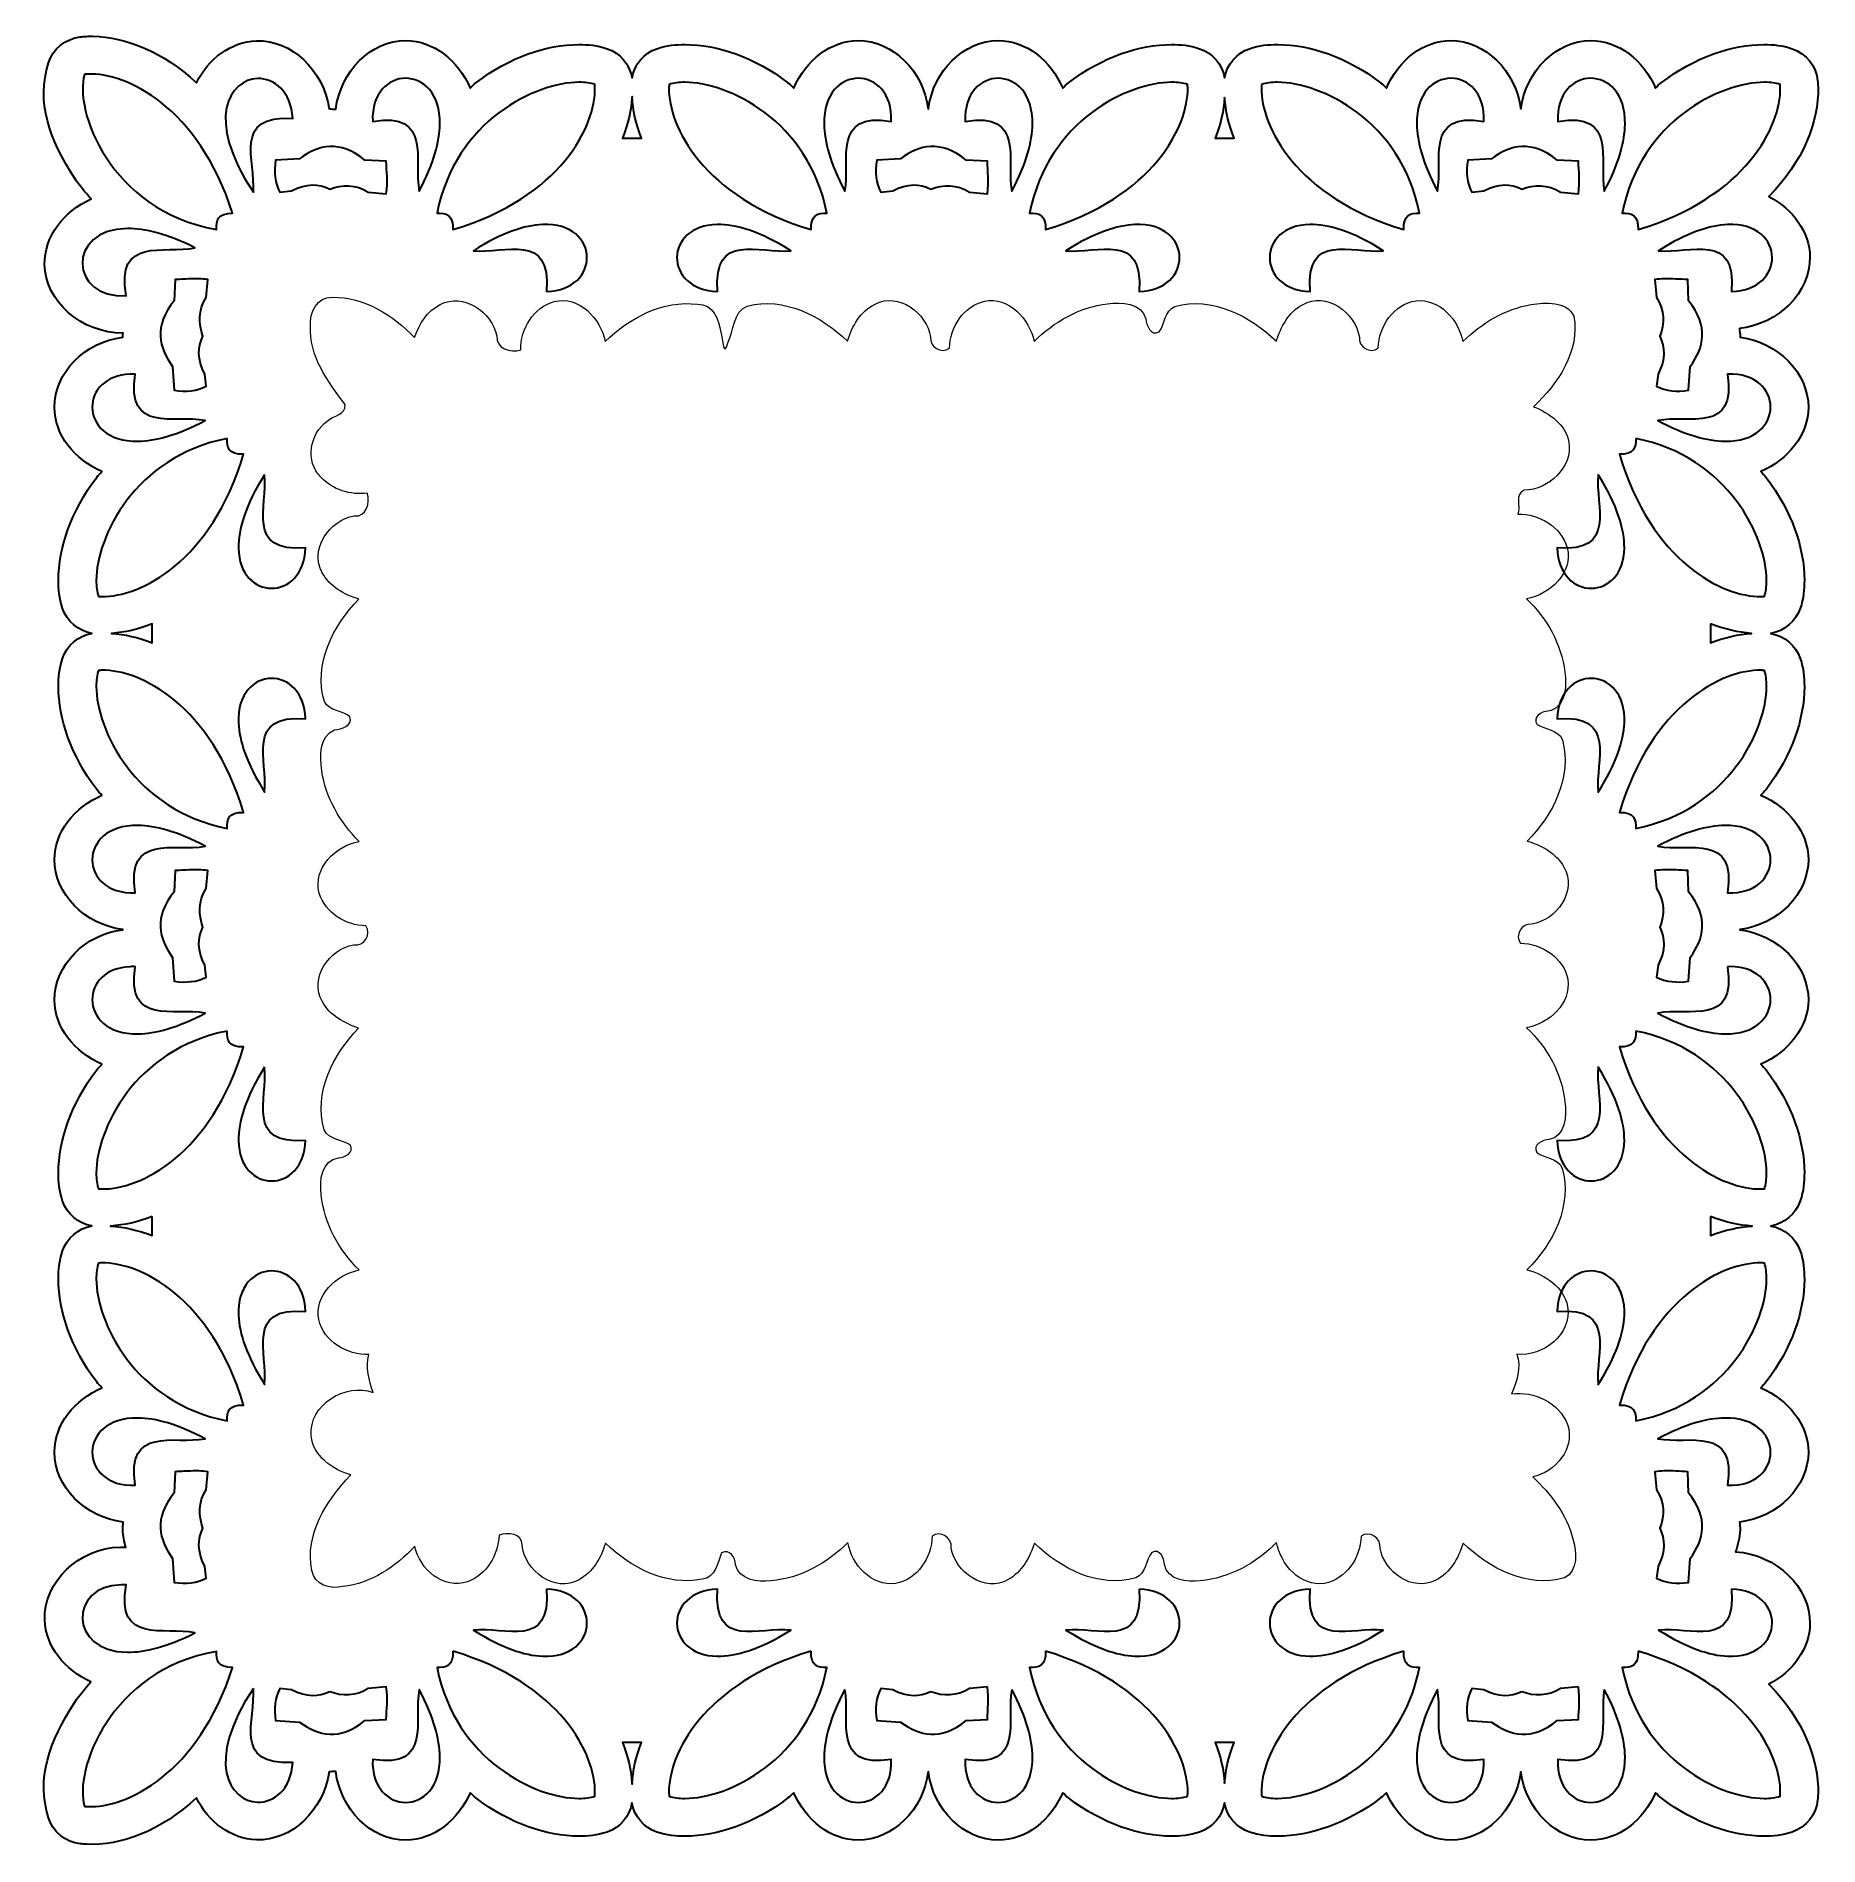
# Model space of a CAD drawing. Header units: centimetres. Extents: x -10.9 to 10.8, y -11.1 to 11.
import ezdxf

# ---------------------------------------------------------------- set-up
doc = ezdxf.new("R2010")
doc.units = ezdxf.units.CM
doc.header["$MEASUREMENT"] = 0
doc.layers.add('Layer 1', color=7, linetype='Continuous')

msp = doc.modelspace()

# ---------------------------------------------------------------- linework, layer by layer
at = {"layer": 'Layer 1', "color": 197, "lineweight": 30}
for points, knots in [([(-10.23836, 11.04679), (-10.26505, 11.04722), (-10.29084, 11.04617), (-10.31702, 11.04504), (-10.31702, 11.04504), (-10.34623, 11.04378), (-10.37204, 11.04024), (-10.39218, 11.03805), (-10.39218, 11.03805), (-10.57361, 11.01847), (-10.72643, 10.89374), (-10.78198, 10.71992), (-10.78198, 10.71992), (-10.93211, 10.24552), (-10.7762, 9.78883), (-10.46035, 9.30755), (-10.46035, 9.30755), (-10.40452, 9.22247), (-10.33166, 9.14118), (-10.26108, 9.05934), (-10.26108, 9.05934), (-10.59746, 8.90766), (-10.83539, 8.59776), (-10.82918, 8.25876), (-10.82918, 8.25876), (-10.82085, 7.80463), (-10.37972, 7.41987), (-9.87128, 7.41798), (-9.87128, 7.41798), (-9.87164, 7.40178), (-9.87531, 7.38514), (-9.87478, 7.36904), (-9.87478, 7.36904), (-10.3364, 7.31548), (-10.70999, 6.93523), (-10.70857, 6.51253), (-10.70857, 6.51253), (-10.70744, 6.17529), (-10.46505, 5.87428), (-10.12824, 5.72943), (-10.12824, 5.72943), (-10.1486, 5.70469), (-10.17391, 5.6811), (-10.19292, 5.65601), (-10.19292, 5.65601), (-10.50937, 5.23834), (-10.65872, 4.79617), (-10.65963, 4.39921), (-10.65963, 4.39921), (-10.65988, 4.28904), (-10.65069, 4.17746), (-10.60894, 4.05486), (-10.60894, 4.05486), (-10.55399, 3.89565), (-10.41663, 3.77905), (-10.2506, 3.75071), (-10.2506, 3.75071), (-10.41705, 3.72205), (-10.55452, 3.6047), (-10.60894, 3.44481), (-10.60894, 3.44481), (-10.65068, 3.32222), (-10.65989, 3.21064), (-10.65963, 3.10046), (-10.65963, 3.10046), (-10.65872, 2.7035), (-10.50937, 2.26132), (-10.19292, 1.84366), (-10.19292, 1.84366), (-10.17416, 1.81891), (-10.14831, 1.79641), (-10.12824, 1.77199), (-10.12824, 1.77199), (-10.46538, 1.62671), (-10.70744, 1.32453), (-10.70857, 0.98714), (-10.70857, 0.98714), (-10.70999, 0.56371), (-10.33537, 0.19042), (-9.87303, 0.13063), (-9.87303, 0.13063), (-9.873, 0.13003), (-9.87306, 0.12948), (-9.87303, 0.12888), (-9.87303, 0.12888), (-10.33545, 0.07608), (-10.70999, -0.3044), (-10.70857, -0.72763), (-10.70857, -0.72763), (-10.70744, -1.06502), (-10.46538, -1.3672), (-10.12824, -1.51248), (-10.12824, -1.51248), (-10.14831, -1.5369), (-10.17416, -1.55939), (-10.19292, -1.58414), (-10.19292, -1.58414), (-10.50937, -2.00181), (-10.65872, -2.44398), (-10.65963, -2.84095), (-10.65963, -2.84095), (-10.65988, -2.95112), (-10.65069, -3.0627), (-10.60894, -3.1853), (-10.60894, -3.1853), (-10.55399, -3.34452), (-10.41663, -3.46111), (-10.2506, -3.48945), (-10.2506, -3.48945), (-10.41705, -3.51811), (-10.55452, -3.63546), (-10.60894, -3.79535), (-10.60894, -3.79535), (-10.65068, -3.91793), (-10.65989, -4.02952), (-10.65963, -4.1397), (-10.65963, -4.1397), (-10.65872, -4.53666), (-10.50937, -4.97884), (-10.19292, -5.39651), (-10.19292, -5.39651), (-10.17416, -5.42127), (-10.14831, -5.44376), (-10.12824, -5.46817), (-10.12824, -5.46817), (-10.46538, -5.61345), (-10.70744, -5.91563), (-10.70857, -6.25302), (-10.70857, -6.25302), (-10.70999, -6.678), (-10.33247, -7.05185), (-9.86779, -7.10953), (-9.86779, -7.10953), (-9.8698, -7.14056), (-9.87605, -7.17146), (-9.87478, -7.20217), (-9.87478, -7.20217), (-9.87164, -7.27795), (-9.85633, -7.34785), (-9.83807, -7.41542), (-9.83807, -7.41542), (-9.85946, -7.41457), (-9.88038, -7.41335), (-9.90275, -7.41367), (-9.90275, -7.41367), (-10.41537, -7.4212), (-10.84369, -7.84505), (-10.82744, -8.30514), (-10.82744, -8.30514), (-10.81599, -8.62919), (-10.58484, -8.91601), (-10.26284, -9.06027), (-10.26284, -9.06027), (-10.33313, -9.14185), (-10.40472, -9.2237), (-10.46036, -9.30848), (-10.46036, -9.30848), (-10.77621, -9.78976), (-10.93212, -10.24645), (-10.78199, -10.72085), (-10.78199, -10.72085), (-10.72644, -10.89468), (-10.57362, -11.0194), (-10.39219, -11.03898), (-10.39219, -11.03898), (-10.37203, -11.04118), (-10.34621, -11.04471), (-10.31703, -11.04597), (-10.31703, -11.04597), (-9.89816, -11.06402), (-9.4097, -10.88317), (-8.97458, -10.47962), (-8.97458, -10.47962), (-8.83107, -10.77291), (-8.54691, -10.98228), (-8.24043, -10.99178), (-8.24043, -10.99178), (-7.81316, -11.00503), (-7.42199, -10.63272), (-7.35245, -10.15974), (-7.35245, -10.15974), (-7.32576, -10.16046), (-7.29896, -10.15623), (-7.27204, -10.15449), (-7.27204, -10.15449), (-7.21436, -10.61917), (-6.84051, -10.9967), (-6.41553, -10.99527), (-6.41553, -10.99527), (-6.07815, -10.99414), (-5.77596, -10.75208), (-5.63068, -10.41494), (-5.63068, -10.41494), (-5.60626, -10.43501), (-5.58377, -10.46086), (-5.55901, -10.47961), (-5.55901, -10.47961), (-5.14134, -10.79607), (-4.69917, -10.94541), (-4.30221, -10.94633), (-4.30221, -10.94633), (-4.19204, -10.94659), (-4.08044, -10.93737), (-3.95786, -10.89564), (-3.95786, -10.89564), (-3.79865, -10.84069), (-3.68205, -10.70333), (-3.65371, -10.53731), (-3.65371, -10.53731), (-3.62505, -10.70376), (-3.5077, -10.84122), (-3.34781, -10.89564), (-3.34781, -10.89564), (-3.22522, -10.93738), (-3.11362, -10.94659), (-3.00346, -10.94633), (-3.00346, -10.94633), (-2.6065, -10.94542), (-2.16432, -10.79607), (-1.74666, -10.47961), (-1.74666, -10.47961), (-1.72191, -10.46086), (-1.69941, -10.43501), (-1.67499, -10.41494), (-1.67499, -10.41494), (-1.52971, -10.75208), (-1.22753, -10.99414), (-0.89014, -10.99527), (-0.89014, -10.99527), (-0.46671, -10.99669), (-0.09342, -10.62207), (-0.03363, -10.15973), (-0.03363, -10.15973), (-0.03303, -10.15976), (-0.03248, -10.1597), (-0.03188, -10.15973), (-0.03188, -10.15973), (0.02792, -10.62207), (0.40121, -10.99668), (0.82463, -10.99527), (0.82463, -10.99527), (1.16201, -10.99414), (1.4642, -10.75208), (1.60948, -10.41494), (1.60948, -10.41494), (1.6339, -10.43501), (1.65639, -10.46086), (1.68115, -10.47961), (1.68115, -10.47961), (2.09882, -10.79607), (2.54099, -10.94541), (2.93795, -10.94633), (2.93795, -10.94633), (3.04812, -10.94659), (3.15972, -10.93738), (3.2823, -10.89564), (3.2823, -10.89564), (3.44151, -10.84069), (3.55811, -10.70333), (3.58645, -10.53731), (3.58645, -10.53731), (3.61511, -10.70376), (3.73246, -10.84122), (3.89235, -10.89564), (3.89235, -10.89564), (4.01494, -10.93738), (4.12654, -10.94659), (4.2367, -10.94633), (4.2367, -10.94633), (4.63366, -10.94542), (5.07584, -10.79607), (5.4935, -10.47961), (5.4935, -10.47961), (5.51859, -10.4606), (5.54218, -10.43529), (5.56692, -10.41494), (5.56692, -10.41494), (5.71177, -10.75175), (6.01278, -10.99414), (6.35002, -10.99527), (6.35002, -10.99527), (6.77293, -10.99669), (7.14604, -10.62303), (7.20653, -10.16148), (7.20653, -10.16148), (7.2071, -10.1615), (7.2077, -10.16146), (7.20828, -10.16148), (7.20828, -10.16148), (7.26878, -10.62303), (7.64189, -10.99669), (8.06479, -10.99527), (8.06479, -10.99527), (8.40241, -10.99414), (8.70623, -10.75244), (8.85138, -10.41494), (8.85138, -10.41494), (8.87582, -10.435), (8.89827, -10.46086), (8.92305, -10.47961), (8.92305, -10.47961), (9.34115, -10.79598), (9.78289, -10.94541), (10.17985, -10.94633), (10.17985, -10.94633), (10.29001, -10.94659), (10.40281, -10.93637), (10.52246, -10.89564), (10.52246, -10.89564), (10.6957, -10.83681), (10.81778, -10.68112), (10.8336, -10.49885), (10.8336, -10.49885), (10.83355, -10.49942), (10.83779, -10.4743), (10.83885, -10.42543), (10.83885, -10.42543), (10.84784, -10.00444), (10.65569, -9.51573), (10.23929, -9.08822), (10.23929, -9.08822), (10.53082, -8.93628), (10.73635, -8.65693), (10.73922, -8.34882), (10.73922, -8.34882), (10.74335, -7.90466), (10.33339, -7.50468), (9.83202, -7.47132), (9.83202, -7.47132), (9.8598, -7.38766), (9.88218, -7.29932), (9.8862, -7.20213), (9.8862, -7.20213), (9.88747, -7.17142), (9.88122, -7.14052), (9.87921, -7.10949), (9.87921, -7.10949), (10.34389, -7.05181), (10.72142, -6.67796), (10.72, -6.25298), (10.72, -6.25298), (10.71887, -5.91559), (10.47681, -5.61341), (10.13967, -5.46813), (10.13967, -5.46813), (10.15974, -5.44371), (10.18559, -5.42122), (10.20434, -5.39647), (10.20434, -5.39647), (10.5208, -4.9788), (10.67014, -4.53663), (10.67106, -4.13966), (10.67106, -4.13966), (10.67132, -4.02949), (10.66211, -3.9179), (10.62037, -3.79531), (10.62037, -3.79531), (10.56542, -3.6361), (10.42806, -3.5195), (10.26203, -3.49116), (10.26203, -3.49116), (10.42848, -3.4625), (10.56594, -3.34515), (10.62037, -3.18526), (10.62037, -3.18526), (10.66211, -3.06267), (10.67132, -2.95108), (10.67106, -2.84091), (10.67106, -2.84091), (10.67015, -2.44395), (10.5208, -2.00177), (10.20434, -1.5841), (10.20434, -1.5841), (10.18558, -1.55935), (10.15974, -1.53685), (10.13967, -1.51244), (10.13967, -1.51244), (10.47681, -1.36716), (10.71887, -1.06498), (10.72, -0.72759), (10.72, -0.72759), (10.72142, -0.30416), (10.3468, 0.06912), (9.88446, 0.12892), (9.88446, 0.12892), (9.88449, 0.12951), (9.88443, 0.13007), (9.88446, 0.13067), (9.88446, 0.13067), (10.3468, 0.19047), (10.72141, 0.56376), (10.72, 0.98718), (10.72, 0.98718), (10.71887, 1.32457), (10.47681, 1.62675), (10.13967, 1.77203), (10.13967, 1.77203), (10.15974, 1.79645), (10.18559, 1.81894), (10.20434, 1.8437), (10.20434, 1.8437), (10.5208, 2.26137), (10.67014, 2.70354), (10.67106, 3.1005), (10.67106, 3.1005), (10.67132, 3.21067), (10.66211, 3.32226), (10.62037, 3.44485), (10.62037, 3.44485), (10.56542, 3.60406), (10.42806, 3.72066), (10.26203, 3.749), (10.26203, 3.749), (10.42848, 3.77766), (10.56594, 3.89501), (10.62037, 4.0549), (10.62037, 4.0549), (10.66211, 4.17749), (10.67132, 4.28908), (10.67106, 4.39925), (10.67106, 4.39925), (10.67015, 4.79621), (10.5208, 5.23839), (10.20434, 5.65605), (10.20434, 5.65605), (10.18533, 5.68114), (10.16002, 5.70473), (10.13967, 5.72947), (10.13967, 5.72947), (10.47647, 5.87432), (10.71887, 6.17533), (10.72, 6.51257), (10.72, 6.51257), (10.72142, 6.93548), (10.34776, 7.30859), (9.88621, 7.36908), (9.88621, 7.36908), (9.88738, 7.40419), (9.88051, 7.44022), (9.87747, 7.47571), (9.87747, 7.47571), (10.35768, 7.52979), (10.74323, 7.91744), (10.73923, 8.34796), (10.73923, 8.34796), (10.73637, 8.65607), (10.53084, 8.93541), (10.2393, 9.08736), (10.2393, 9.08736), (10.65571, 9.51487), (10.84786, 10.00358), (10.83886, 10.42457), (10.83886, 10.42457), (10.83781, 10.47343), (10.83356, 10.49856), (10.83361, 10.49799), (10.83361, 10.49799), (10.81779, 10.68026), (10.69571, 10.83595), (10.52247, 10.89478), (10.52247, 10.89478), (10.40282, 10.93552), (10.29002, 10.94572), (10.17986, 10.94547), (10.17986, 10.94547), (9.7829, 10.94456), (9.34116, 10.79513), (8.92306, 10.47876), (8.92306, 10.47876), (8.89828, 10.46001), (8.87583, 10.43415), (8.85139, 10.41408), (8.85139, 10.41408), (8.70623, 10.75158), (8.40241, 10.99328), (8.0648, 10.99441), (8.0648, 10.99441), (7.64189, 10.99583), (7.26878, 10.62217), (7.20829, 10.16062), (7.20829, 10.16062), (7.20772, 10.1606), (7.20712, 10.16064), (7.20654, 10.16062), (7.20654, 10.16062), (7.14605, 10.62217), (6.77293, 10.99583), (6.35003, 10.99441), (6.35003, 10.99441), (6.01279, 10.99328), (5.71178, 10.75088), (5.56693, 10.41408), (5.56693, 10.41408), (5.54219, 10.43444), (5.5186, 10.45975), (5.49351, 10.47876), (5.49351, 10.47876), (5.07584, 10.79521), (4.63367, 10.94456), (4.23671, 10.94547), (4.23671, 10.94547), (4.12654, 10.94572), (4.01495, 10.93652), (3.89236, 10.89478), (3.89236, 10.89478), (3.73315, 10.83983), (3.61655, 10.70247), (3.58821, 10.53644), (3.58821, 10.53644), (3.55955, 10.70289), (3.4422, 10.84036), (3.28231, 10.89478), (3.28231, 10.89478), (3.15972, 10.93652), (3.04813, 10.94572), (2.93796, 10.94547), (2.93796, 10.94547), (2.541, 10.94456), (2.09882, 10.79521), (1.68116, 10.47876), (1.68116, 10.47876), (1.65641, 10.46), (1.63391, 10.43415), (1.60949, 10.41408), (1.60949, 10.41408), (1.46421, 10.75122), (1.16203, 10.99328), (0.82464, 10.99441), (0.82464, 10.99441), (0.40121, 10.99583), (0.02792, 10.62121), (-0.03187, 10.15887), (-0.03187, 10.15887), (-0.03247, 10.15884), (-0.03302, 10.1589), (-0.03362, 10.15887), (-0.03362, 10.15887), (-0.09342, 10.62121), (-0.46671, 10.99583), (-0.89013, 10.99441), (-0.89013, 10.99441), (-1.22751, 10.99328), (-1.5297, 10.75122), (-1.67498, 10.41408), (-1.67498, 10.41408), (-1.6994, 10.43415), (-1.72189, 10.46), (-1.74665, 10.47876), (-1.74665, 10.47876), (-2.16432, 10.79521), (-2.60649, 10.94456), (-3.00345, 10.94547), (-3.00345, 10.94547), (-3.11362, 10.94572), (-3.22521, 10.93652), (-3.3478, 10.89478), (-3.3478, 10.89478), (-3.50701, 10.83983), (-3.62361, 10.70247), (-3.65195, 10.53644), (-3.65195, 10.53644), (-3.68061, 10.70289), (-3.79796, 10.84036), (-3.95785, 10.89478), (-3.95785, 10.89478), (-4.08044, 10.93652), (-4.19203, 10.94572), (-4.3022, 10.94547), (-4.3022, 10.94547), (-4.69916, 10.94456), (-5.14134, 10.79521), (-5.559, 10.47876), (-5.559, 10.47876), (-5.58375, 10.46), (-5.60625, 10.43415), (-5.63067, 10.41408), (-5.63067, 10.41408), (-5.77595, 10.75122), (-6.07813, 10.99328), (-6.41552, 10.99441), (-6.41552, 10.99441), (-6.8405, 10.99583), (-7.21435, 10.61831), (-7.27203, 10.15363), (-7.27203, 10.15363), (-7.29895, 10.15537), (-7.32575, 10.15959), (-7.35244, 10.15887), (-7.35244, 10.15887), (-7.42197, 10.63179), (-7.81315, 11.00411), (-8.24041, 10.99086), (-8.24041, 10.99086), (-8.5469, 10.98135), (-8.83106, 10.77199), (-8.97457, 10.4787), (-8.97457, 10.4787), (-9.38248, 10.85702), (-9.83796, 11.04032), (-10.23836, 11.04679)], [0, 0, 0, 0, 0.00662252, 0.00662252, 0.00662252, 0.00662252, 0.01324503, 0.01324503, 0.01324503, 0.01324503, 0.01986755, 0.01986755, 0.01986755, 0.01986755, 0.02649007, 0.02649007, 0.02649007, 0.02649007, 0.03311258, 0.03311258, 0.03311258, 0.03311258, 0.0397351, 0.0397351, 0.0397351, 0.0397351, 0.04635762, 0.04635762, 0.04635762, 0.04635762, 0.05298013, 0.05298013, 0.05298013, 0.05298013, 0.05960265, 0.05960265, 0.05960265, 0.05960265, 0.06622517, 0.06622517, 0.06622517, 0.06622517, 0.07284768, 0.07284768, 0.07284768, 0.07284768, 0.0794702, 0.0794702, 0.0794702, 0.0794702, 0.08609272, 0.08609272, 0.08609272, 0.08609272, 0.09271523, 0.09271523, 0.09271523, 0.09271523, 0.09933775, 0.09933775, 0.09933775, 0.09933775, 0.10596026, 0.10596026, 0.10596026, 0.10596026, 0.11258278, 0.11258278, 0.11258278, 0.11258278, 0.1192053, 0.1192053, 0.1192053, 0.1192053, 0.12582781, 0.12582781, 0.12582781, 0.12582781, 0.13245033, 0.13245033, 0.13245033, 0.13245033, 0.13907285, 0.13907285, 0.13907285, 0.13907285, 0.14569536, 0.14569536, 0.14569536, 0.14569536, 0.15231788, 0.15231788, 0.15231788, 0.15231788, 0.1589404, 0.1589404, 0.1589404, 0.1589404, 0.16556291, 0.16556291, 0.16556291, 0.16556291, 0.17218543, 0.17218543, 0.17218543, 0.17218543, 0.17880795, 0.17880795, 0.17880795, 0.17880795, 0.18543046, 0.18543046, 0.18543046, 0.18543046, 0.19205298, 0.19205298, 0.19205298, 0.19205298, 0.1986755, 0.1986755, 0.1986755, 0.1986755, 0.20529801, 0.20529801, 0.20529801, 0.20529801, 0.21192053, 0.21192053, 0.21192053, 0.21192053, 0.21854305, 0.21854305, 0.21854305, 0.21854305, 0.22516556, 0.22516556, 0.22516556, 0.22516556, 0.23178808, 0.23178808, 0.23178808, 0.23178808, 0.2384106, 0.2384106, 0.2384106, 0.2384106, 0.24503311, 0.24503311, 0.24503311, 0.24503311, 0.25165563, 0.25165563, 0.25165563, 0.25165563, 0.25827815, 0.25827815, 0.25827815, 0.25827815, 0.26490066, 0.26490066, 0.26490066, 0.26490066, 0.27152318, 0.27152318, 0.27152318, 0.27152318, 0.2781457, 0.2781457, 0.2781457, 0.2781457, 0.28476821, 0.28476821, 0.28476821, 0.28476821, 0.29139073, 0.29139073, 0.29139073, 0.29139073, 0.29801325, 0.29801325, 0.29801325, 0.29801325, 0.30463576, 0.30463576, 0.30463576, 0.30463576, 0.31125828, 0.31125828, 0.31125828, 0.31125828, 0.31788079, 0.31788079, 0.31788079, 0.31788079, 0.32450331, 0.32450331, 0.32450331, 0.32450331, 0.33112583, 0.33112583, 0.33112583, 0.33112583, 0.33774834, 0.33774834, 0.33774834, 0.33774834, 0.34437086, 0.34437086, 0.34437086, 0.34437086, 0.35099338, 0.35099338, 0.35099338, 0.35099338, 0.35761589, 0.35761589, 0.35761589, 0.35761589, 0.36423841, 0.36423841, 0.36423841, 0.36423841, 0.37086093, 0.37086093, 0.37086093, 0.37086093, 0.37748344, 0.37748344, 0.37748344, 0.37748344, 0.38410596, 0.38410596, 0.38410596, 0.38410596, 0.39072848, 0.39072848, 0.39072848, 0.39072848, 0.39735099, 0.39735099, 0.39735099, 0.39735099, 0.40397351, 0.40397351, 0.40397351, 0.40397351, 0.41059603, 0.41059603, 0.41059603, 0.41059603, 0.41721854, 0.41721854, 0.41721854, 0.41721854, 0.42384106, 0.42384106, 0.42384106, 0.42384106, 0.43046358, 0.43046358, 0.43046358, 0.43046358, 0.43708609, 0.43708609, 0.43708609, 0.43708609, 0.44370861, 0.44370861, 0.44370861, 0.44370861, 0.45033113, 0.45033113, 0.45033113, 0.45033113, 0.45695364, 0.45695364, 0.45695364, 0.45695364, 0.46357616, 0.46357616, 0.46357616, 0.46357616, 0.47019868, 0.47019868, 0.47019868, 0.47019868, 0.47682119, 0.47682119, 0.47682119, 0.47682119, 0.48344371, 0.48344371, 0.48344371, 0.48344371, 0.49006623, 0.49006623, 0.49006623, 0.49006623, 0.49668874, 0.49668874, 0.49668874, 0.49668874, 0.50331126, 0.50331126, 0.50331126, 0.50331126, 0.50993377, 0.50993377, 0.50993377, 0.50993377, 0.51655629, 0.51655629, 0.51655629, 0.51655629, 0.52317881, 0.52317881, 0.52317881, 0.52317881, 0.52980132, 0.52980132, 0.52980132, 0.52980132, 0.53642384, 0.53642384, 0.53642384, 0.53642384, 0.54304636, 0.54304636, 0.54304636, 0.54304636, 0.54966887, 0.54966887, 0.54966887, 0.54966887, 0.55629139, 0.55629139, 0.55629139, 0.55629139, 0.56291391, 0.56291391, 0.56291391, 0.56291391, 0.56953642, 0.56953642, 0.56953642, 0.56953642, 0.57615894, 0.57615894, 0.57615894, 0.57615894, 0.58278146, 0.58278146, 0.58278146, 0.58278146, 0.58940397, 0.58940397, 0.58940397, 0.58940397, 0.59602649, 0.59602649, 0.59602649, 0.59602649, 0.60264901, 0.60264901, 0.60264901, 0.60264901, 0.60927152, 0.60927152, 0.60927152, 0.60927152, 0.61589404, 0.61589404, 0.61589404, 0.61589404, 0.62251656, 0.62251656, 0.62251656, 0.62251656, 0.62913907, 0.62913907, 0.62913907, 0.62913907, 0.63576159, 0.63576159, 0.63576159, 0.63576159, 0.64238411, 0.64238411, 0.64238411, 0.64238411, 0.64900662, 0.64900662, 0.64900662, 0.64900662, 0.65562914, 0.65562914, 0.65562914, 0.65562914, 0.66225166, 0.66225166, 0.66225166, 0.66225166, 0.66887417, 0.66887417, 0.66887417, 0.66887417, 0.67549669, 0.67549669, 0.67549669, 0.67549669, 0.68211921, 0.68211921, 0.68211921, 0.68211921, 0.68874172, 0.68874172, 0.68874172, 0.68874172, 0.69536424, 0.69536424, 0.69536424, 0.69536424, 0.70198675, 0.70198675, 0.70198675, 0.70198675, 0.70860927, 0.70860927, 0.70860927, 0.70860927, 0.71523179, 0.71523179, 0.71523179, 0.71523179, 0.7218543, 0.7218543, 0.7218543, 0.7218543, 0.72847682, 0.72847682, 0.72847682, 0.72847682, 0.73509934, 0.73509934, 0.73509934, 0.73509934, 0.74172185, 0.74172185, 0.74172185, 0.74172185, 0.74834437, 0.74834437, 0.74834437, 0.74834437, 0.75496689, 0.75496689, 0.75496689, 0.75496689, 0.7615894, 0.7615894, 0.7615894, 0.7615894, 0.76821192, 0.76821192, 0.76821192, 0.76821192, 0.77483444, 0.77483444, 0.77483444, 0.77483444, 0.78145695, 0.78145695, 0.78145695, 0.78145695, 0.78807947, 0.78807947, 0.78807947, 0.78807947, 0.79470199, 0.79470199, 0.79470199, 0.79470199, 0.8013245, 0.8013245, 0.8013245, 0.8013245, 0.80794702, 0.80794702, 0.80794702, 0.80794702, 0.81456954, 0.81456954, 0.81456954, 0.81456954, 0.82119205, 0.82119205, 0.82119205, 0.82119205, 0.82781457, 0.82781457, 0.82781457, 0.82781457, 0.83443709, 0.83443709, 0.83443709, 0.83443709, 0.8410596, 0.8410596, 0.8410596, 0.8410596, 0.84768212, 0.84768212, 0.84768212, 0.84768212, 0.85430464, 0.85430464, 0.85430464, 0.85430464, 0.86092715, 0.86092715, 0.86092715, 0.86092715, 0.86754967, 0.86754967, 0.86754967, 0.86754967, 0.87417219, 0.87417219, 0.87417219, 0.87417219, 0.8807947, 0.8807947, 0.8807947, 0.8807947, 0.88741722, 0.88741722, 0.88741722, 0.88741722, 0.89403974, 0.89403974, 0.89403974, 0.89403974, 0.90066225, 0.90066225, 0.90066225, 0.90066225, 0.90728477, 0.90728477, 0.90728477, 0.90728477, 0.91390728, 0.91390728, 0.91390728, 0.91390728, 0.9205298, 0.9205298, 0.9205298, 0.9205298, 0.92715232, 0.92715232, 0.92715232, 0.92715232, 0.93377483, 0.93377483, 0.93377483, 0.93377483, 0.94039735, 0.94039735, 0.94039735, 0.94039735, 0.94701987, 0.94701987, 0.94701987, 0.94701987, 0.95364238, 0.95364238, 0.95364238, 0.95364238, 0.9602649, 0.9602649, 0.9602649, 0.9602649, 0.96688742, 0.96688742, 0.96688742, 0.96688742, 0.97350993, 0.97350993, 0.97350993, 0.97350993, 0.98013245, 0.98013245, 0.98013245, 0.98013245, 0.98675497, 0.98675497, 0.98675497, 0.98675497, 1, 1, 1, 1]), ([(-10.29779, 10.58358), (-9.83781, 10.6034), (-8.95298, 10.19355), (-8.53232, 8.88454), (-8.53232, 8.88454), (-8.71205, 8.88691), (-8.73648, 8.79647), (-8.72984, 8.68702), (-8.72984, 8.68702), (-10.03238, 8.91626), (-10.47602, 10.15497), (-10.34148, 10.58009), (-10.34148, 10.58009), (-10.32755, 10.58161), (-10.31262, 10.58295), (-10.29778, 10.58359), (-10.29778, 10.58359), (-10.29778, 10.58359), (-10.29779, 10.58358), (-10.29779, 10.58358)], [0, 0, 0, 0, 0.16666667, 0.16666667, 0.16666667, 0.16666667, 0.33333333, 0.33333333, 0.33333333, 0.33333333, 0.5, 0.5, 0.5, 0.5, 0.66666667, 0.66666667, 0.66666667, 0.66666667, 1, 1, 1, 1]), ([(-8.22643, 10.52939), (-8.02443, 10.53565), (-7.81623, 10.37586), (-7.79817, 10.04345), (-7.79817, 10.04345), (-8.53835, 10.08811), (-8.24682, 9.52342), (-8.27887, 9.13974), (-8.27887, 9.13974), (-8.88323, 10.04703), (-8.56309, 10.51895), (-8.22643, 10.52939)], [0, 0, 0, 0, 0.25, 0.25, 0.25, 0.25, 0.5, 0.5, 0.5, 0.5, 1, 1, 1, 1]), ([(-6.41726, 10.53288), (-6.20672, 10.53217), (-5.99358, 10.35069), (-5.99949, 9.97352), (-5.99949, 9.97352), (-6.0028, 9.76231), (-6.07356, 9.49046), (-6.25295, 9.15371), (-6.25295, 9.15371), (-6.32243, 9.5324), (-6.08881, 10.1237), (-6.82105, 10.00673), (-6.82105, 10.00673), (-6.83626, 10.35317), (-6.6278, 10.53358), (-6.41727, 10.53287), (-6.41727, 10.53287), (-6.41727, 10.53287), (-6.41726, 10.53288), (-6.41726, 10.53288)], [0, 0, 0, 0, 0.16666667, 0.16666667, 0.16666667, 0.16666667, 0.33333333, 0.33333333, 0.33333333, 0.33333333, 0.5, 0.5, 0.5, 0.5, 0.66666667, 0.66666667, 0.66666667, 0.66666667, 1, 1, 1, 1]), ([(-4.30045, 10.48394), (-4.22542, 10.48411), (-4.15919, 10.47569), (-4.10642, 10.45772), (-4.10642, 10.45772), (-4.10521, 10.44377), (-4.10499, 10.42887), (-4.10467, 10.41402), (-4.10467, 10.41402), (-4.09484, 9.95372), (-4.52259, 9.07743), (-5.84042, 8.68526), (-5.84042, 8.68526), (-5.83416, 8.8649), (-5.92487, 8.89054), (-6.03445, 8.88628), (-6.03445, 8.88628), (-5.80919, 10.02139), (-4.82563, 10.48274), (-4.30045, 10.48394)], [0, 0, 0, 0, 0.16666667, 0.16666667, 0.16666667, 0.16666667, 0.33333333, 0.33333333, 0.33333333, 0.33333333, 0.5, 0.5, 0.5, 0.5, 0.66666667, 0.66666667, 0.66666667, 0.66666667, 1, 1, 1, 1]), ([(-3.00519, 10.48394), (-2.48001, 10.48274), (-1.49645, 10.02139), (-1.27119, 8.88628), (-1.27119, 8.88628), (-1.38076, 8.89054), (-1.47148, 8.8649), (-1.46522, 8.68526), (-1.46522, 8.68526), (-2.78305, 9.07743), (-3.21081, 9.95372), (-3.20097, 10.41402), (-3.20097, 10.41402), (-3.20065, 10.42887), (-3.20044, 10.44376), (-3.19922, 10.45772), (-3.19922, 10.45772), (-3.14646, 10.47569), (-3.08022, 10.48411), (-3.00519, 10.48394)], [0, 0, 0, 0, 0.16666667, 0.16666667, 0.16666667, 0.16666667, 0.33333333, 0.33333333, 0.33333333, 0.33333333, 0.5, 0.5, 0.5, 0.5, 0.66666667, 0.66666667, 0.66666667, 0.66666667, 1, 1, 1, 1]), ([(-0.88838, 10.53288), (-0.67784, 10.53359), (-0.46939, 10.35317), (-0.48459, 10.00674), (-0.48459, 10.00674), (-1.21683, 10.12371), (-0.98145, 9.53241), (-1.05094, 9.15372), (-1.05094, 9.15372), (-1.23033, 9.49047), (-1.30283, 9.76231), (-1.30615, 9.97353), (-1.30615, 9.97353), (-1.31207, 10.3507), (-1.09892, 10.53218), (-0.88838, 10.53289), (-0.88838, 10.53289), (-0.88838, 10.53289), (-0.88838, 10.53288), (-0.88838, 10.53288)], [0, 0, 0, 0, 0.16666667, 0.16666667, 0.16666667, 0.16666667, 0.33333333, 0.33333333, 0.33333333, 0.33333333, 0.5, 0.5, 0.5, 0.5, 0.66666667, 0.66666667, 0.66666667, 0.66666667, 1, 1, 1, 1]), ([(0.8229, 10.53288), (1.03344, 10.53217), (1.24658, 10.35069), (1.24067, 9.97352), (1.24067, 9.97352), (1.23736, 9.76231), (1.1666, 9.49046), (0.98721, 9.15371), (0.98721, 9.15371), (0.91773, 9.5324), (1.15135, 10.1237), (0.41911, 10.00673), (0.41911, 10.00673), (0.4039, 10.35317), (0.61236, 10.53358), (0.8229, 10.53287), (0.8229, 10.53287), (0.8229, 10.53287), (0.8229, 10.53288), (0.8229, 10.53288)], [0, 0, 0, 0, 0.16666667, 0.16666667, 0.16666667, 0.16666667, 0.33333333, 0.33333333, 0.33333333, 0.33333333, 0.5, 0.5, 0.5, 0.5, 0.66666667, 0.66666667, 0.66666667, 0.66666667, 1, 1, 1, 1]), ([(2.93971, 10.48394), (3.01474, 10.48411), (3.08097, 10.47569), (3.13374, 10.45772), (3.13374, 10.45772), (3.13495, 10.44377), (3.13692, 10.42887), (3.13724, 10.41402), (3.13724, 10.41402), (3.14707, 9.95372), (2.71757, 9.07743), (1.39974, 8.68526), (1.39974, 8.68526), (1.406, 8.8649), (1.31528, 8.89054), (1.20571, 8.88628), (1.20571, 8.88628), (1.43097, 10.02139), (2.41453, 10.48274), (2.93971, 10.48394)], [0, 0, 0, 0, 0.16666667, 0.16666667, 0.16666667, 0.16666667, 0.33333333, 0.33333333, 0.33333333, 0.33333333, 0.5, 0.5, 0.5, 0.5, 0.66666667, 0.66666667, 0.66666667, 0.66666667, 1, 1, 1, 1]), ([(4.23497, 10.48394), (4.76015, 10.48274), (5.74371, 10.02139), (5.96897, 8.88628), (5.96897, 8.88628), (5.8594, 8.89054), (5.77043, 8.8649), (5.77669, 8.68526), (5.77669, 8.68526), (4.45886, 9.07743), (4.02936, 9.95372), (4.03919, 10.41402), (4.03919, 10.41402), (4.03951, 10.42887), (4.03972, 10.44376), (4.04094, 10.45772), (4.04094, 10.45772), (4.0937, 10.47569), (4.15994, 10.48411), (4.23497, 10.48394)], [0, 0, 0, 0, 0.16666667, 0.16666667, 0.16666667, 0.16666667, 0.33333333, 0.33333333, 0.33333333, 0.33333333, 0.5, 0.5, 0.5, 0.5, 0.66666667, 0.66666667, 0.66666667, 0.66666667, 1, 1, 1, 1]), ([(6.35178, 10.53288), (6.56232, 10.53359), (6.77077, 10.35317), (6.75556, 10.00674), (6.75556, 10.00674), (6.02332, 10.12371), (6.2587, 9.53241), (6.18921, 9.15372), (6.18921, 9.15372), (6.00982, 9.49047), (5.93906, 9.76231), (5.93575, 9.97353), (5.93575, 9.97353), (5.92983, 10.3507), (6.14123, 10.53218), (6.35177, 10.53289), (6.35177, 10.53289), (6.35177, 10.53289), (6.35178, 10.53288), (6.35178, 10.53288)], [0, 0, 0, 0, 0.16666667, 0.16666667, 0.16666667, 0.16666667, 0.33333333, 0.33333333, 0.33333333, 0.33333333, 0.5, 0.5, 0.5, 0.5, 0.66666667, 0.66666667, 0.66666667, 0.66666667, 1, 1, 1, 1]), ([(8.06306, 10.53288), (8.2736, 10.53217), (8.48674, 10.35069), (8.48083, 9.97352), (8.48083, 9.97352), (8.47752, 9.76231), (8.40677, 9.49046), (8.22737, 9.15371), (8.22737, 9.15371), (8.15789, 9.5324), (8.39151, 10.1237), (7.65927, 10.00673), (7.65927, 10.00673), (7.64406, 10.35317), (7.85252, 10.53358), (8.06306, 10.53287), (8.06306, 10.53287), (8.06306, 10.53287), (8.06306, 10.53288), (8.06306, 10.53288)], [0, 0, 0, 0, 0.16666667, 0.16666667, 0.16666667, 0.16666667, 0.33333333, 0.33333333, 0.33333333, 0.33333333, 0.5, 0.5, 0.5, 0.5, 0.66666667, 0.66666667, 0.66666667, 0.66666667, 1, 1, 1, 1]), ([(10.18162, 10.48394), (10.25665, 10.48411), (10.32113, 10.47569), (10.3739, 10.45772), (10.3739, 10.45772), (10.37511, 10.44377), (10.37708, 10.42887), (10.3774, 10.41402), (10.3774, 10.41402), (10.38723, 9.95372), (9.95773, 9.07743), (8.6399, 8.68526), (8.6399, 8.68526), (8.64616, 8.8649), (8.55544, 8.89054), (8.44587, 8.88628), (8.44587, 8.88628), (8.67113, 10.02139), (9.65644, 10.48274), (10.18162, 10.48394)], [0, 0, 0, 0, 0.16666667, 0.16666667, 0.16666667, 0.16666667, 0.33333333, 0.33333333, 0.33333333, 0.33333333, 0.5, 0.5, 0.5, 0.5, 0.66666667, 0.66666667, 0.66666667, 0.66666667, 1, 1, 1, 1]), ([(-3.65195, 10.30914), (-3.64231, 10.1456), (-3.60469, 9.97451), (-3.53658, 9.80222), (-3.53658, 9.80222), (-3.53658, 9.80222), (-3.76906, 9.80222), (-3.76906, 9.80222), (-3.76906, 9.80222), (-3.70033, 9.97445), (-3.66157, 10.14546), (-3.65194, 10.30914), (-3.65194, 10.30914), (-3.65194, 10.30914), (-3.65195, 10.30914), (-3.65195, 10.30914)], [0, 0, 0, 0, 0.2, 0.2, 0.2, 0.2, 0.4, 0.4, 0.4, 0.4, 0.6, 0.6, 0.6, 0.6, 1, 1, 1, 1]), ([(3.58822, 10.29865), (3.59883, 10.13834), (3.63695, 9.97066), (3.70359, 9.80222), (3.70359, 9.80222), (3.70359, 9.80222), (3.47286, 9.80222), (3.47286, 9.80222), (3.47286, 9.80222), (3.5397, 9.97091), (3.5776, 10.1381), (3.58823, 10.29865), (3.58823, 10.29865), (3.58823, 10.29865), (3.58822, 10.29865), (3.58822, 10.29865)], [0, 0, 0, 0, 0.2, 0.2, 0.2, 0.2, 0.4, 0.4, 0.4, 0.4, 0.6, 0.6, 0.6, 0.6, 1, 1, 1, 1]), ([(-7.34544, 9.69909), (-7.21351, 9.70455), (-7.07224, 9.65846), (-6.91544, 9.53128), (-6.91544, 9.53128), (-6.91544, 9.53128), (-6.65499, 9.52079), (-6.65499, 9.52079), (-6.65499, 9.52079), (-6.6515, 9.3907), (-6.63428, 9.27479), (-6.65499, 9.1205), (-6.65499, 9.1205), (-6.65499, 9.1205), (-6.87524, 9.13973), (-6.87524, 9.13973), (-6.87524, 9.13973), (-7.02719, 9.23992), (-7.1935, 9.23838), (-7.34545, 9.17993), (-7.34545, 9.17993), (-7.48122, 9.24349), (-7.62341, 9.25432), (-7.81216, 9.15895), (-7.81216, 9.15895), (-7.81216, 9.15895), (-7.95724, 9.13972), (-7.95724, 9.13972), (-7.95724, 9.13972), (-8.0161, 9.25591), (-8.02917, 9.38838), (-8.00793, 9.53127), (-8.00793, 9.53127), (-8.00793, 9.53127), (-7.71602, 9.5505), (-7.71602, 9.5505), (-7.71602, 9.5505), (-7.59906, 9.63581), (-7.47738, 9.69362), (-7.34545, 9.69908), (-7.34545, 9.69908), (-7.34545, 9.69908), (-7.34544, 9.69909), (-7.34544, 9.69909)], [0, 0, 0, 0, 0.08333333, 0.08333333, 0.08333333, 0.08333333, 0.16666667, 0.16666667, 0.16666667, 0.16666667, 0.25, 0.25, 0.25, 0.25, 0.33333333, 0.33333333, 0.33333333, 0.33333333, 0.41666667, 0.41666667, 0.41666667, 0.41666667, 0.5, 0.5, 0.5, 0.5, 0.58333333, 0.58333333, 0.58333333, 0.58333333, 0.66666667, 0.66666667, 0.66666667, 0.66666667, 0.75, 0.75, 0.75, 0.75, 0.83333333, 0.83333333, 0.83333333, 0.83333333, 1, 1, 1, 1]), ([(-0.00215, 9.69909), (0.12978, 9.70455), (0.2728, 9.65846), (0.4296, 9.53128), (0.4296, 9.53128), (0.4296, 9.53128), (0.69005, 9.52079), (0.69005, 9.52079), (0.69005, 9.52079), (0.69354, 9.3907), (0.71076, 9.27479), (0.69005, 9.1205), (0.69005, 9.1205), (0.69005, 9.1205), (0.4698, 9.13973), (0.4698, 9.13973), (0.4698, 9.13973), (0.31785, 9.23992), (0.14979, 9.23838), (-0.00216, 9.17993), (-0.00216, 9.17993), (-0.13793, 9.24349), (-0.27838, 9.25432), (-0.46712, 9.15895), (-0.46712, 9.15895), (-0.46712, 9.15895), (-0.6122, 9.13972), (-0.6122, 9.13972), (-0.6122, 9.13972), (-0.67106, 9.25591), (-0.68413, 9.38838), (-0.66289, 9.53127), (-0.66289, 9.53127), (-0.66289, 9.53127), (-0.37272, 9.5505), (-0.37272, 9.5505), (-0.37272, 9.5505), (-0.25576, 9.63581), (-0.13408, 9.69362), (-0.00215, 9.69908), (-0.00215, 9.69908), (-0.00215, 9.69908), (-0.00215, 9.69909), (-0.00215, 9.69909)], [0, 0, 0, 0, 0.08333333, 0.08333333, 0.08333333, 0.08333333, 0.16666667, 0.16666667, 0.16666667, 0.16666667, 0.25, 0.25, 0.25, 0.25, 0.33333333, 0.33333333, 0.33333333, 0.33333333, 0.41666667, 0.41666667, 0.41666667, 0.41666667, 0.5, 0.5, 0.5, 0.5, 0.58333333, 0.58333333, 0.58333333, 0.58333333, 0.66666667, 0.66666667, 0.66666667, 0.66666667, 0.75, 0.75, 0.75, 0.75, 0.83333333, 0.83333333, 0.83333333, 0.83333333, 1, 1, 1, 1]), ([(7.21878, 9.69909), (7.35071, 9.70455), (7.49373, 9.65846), (7.65053, 9.53128), (7.65053, 9.53128), (7.65053, 9.53128), (7.91098, 9.52079), (7.91098, 9.52079), (7.91098, 9.52079), (7.91447, 9.3907), (7.93169, 9.27479), (7.91098, 9.1205), (7.91098, 9.1205), (7.91098, 9.1205), (7.69073, 9.13973), (7.69073, 9.13973), (7.69073, 9.13973), (7.53878, 9.23992), (7.37072, 9.23838), (7.21877, 9.17993), (7.21877, 9.17993), (7.083, 9.24349), (6.94255, 9.25432), (6.75381, 9.15895), (6.75381, 9.15895), (6.75381, 9.15895), (6.60873, 9.13972), (6.60873, 9.13972), (6.60873, 9.13972), (6.54987, 9.25591), (6.5368, 9.38838), (6.55804, 9.53127), (6.55804, 9.53127), (6.55804, 9.53127), (6.84821, 9.5505), (6.84821, 9.5505), (6.84821, 9.5505), (6.96517, 9.63581), (7.08685, 9.69362), (7.21878, 9.69908), (7.21878, 9.69908), (7.21878, 9.69908), (7.21878, 9.69909), (7.21878, 9.69909)], [0, 0, 0, 0, 0.08333333, 0.08333333, 0.08333333, 0.08333333, 0.16666667, 0.16666667, 0.16666667, 0.16666667, 0.25, 0.25, 0.25, 0.25, 0.33333333, 0.33333333, 0.33333333, 0.33333333, 0.41666667, 0.41666667, 0.41666667, 0.41666667, 0.5, 0.5, 0.5, 0.5, 0.58333333, 0.58333333, 0.58333333, 0.58333333, 0.66666667, 0.66666667, 0.66666667, 0.66666667, 0.75, 0.75, 0.75, 0.75, 0.83333333, 0.83333333, 0.83333333, 0.83333333, 1, 1, 1, 1]), ([(-9.8171, 8.6975), (-9.60586, 8.69877), (-9.33261, 8.63357), (-8.99205, 8.46152), (-8.99205, 8.46152), (-9.36914, 8.38384), (-9.96566, 8.60547), (-9.83283, 7.87594), (-9.83283, 7.87594), (-10.52489, 7.8305), (-10.57151, 8.69296), (-9.8171, 8.69749), (-9.8171, 8.69749), (-9.8171, 8.69749), (-9.8171, 8.6975), (-9.8171, 8.6975)], [0, 0, 0, 0, 0.2, 0.2, 0.2, 0.2, 0.4, 0.4, 0.4, 0.4, 0.6, 0.6, 0.6, 0.6, 1, 1, 1, 1]), ([(-4.74793, 8.74644), (-4.38681, 8.76278), (-4.20452, 8.55491), (-4.20256, 8.3444), (-4.20256, 8.3444), (-4.20068, 8.14232), (-4.36452, 7.93747), (-4.69724, 7.92663), (-4.69724, 7.92663), (-4.63654, 8.66566), (-5.20757, 8.3862), (-5.59046, 8.42655), (-5.59046, 8.42655), (-5.24539, 8.64575), (-4.9646, 8.73663), (-4.74793, 8.74643), (-4.74793, 8.74643), (-4.74793, 8.74643), (-4.74793, 8.74644), (-4.74793, 8.74644)], [0, 0, 0, 0, 0.16666667, 0.16666667, 0.16666667, 0.16666667, 0.33333333, 0.33333333, 0.33333333, 0.33333333, 0.5, 0.5, 0.5, 0.5, 0.66666667, 0.66666667, 0.66666667, 0.66666667, 1, 1, 1, 1]), ([(-2.61015, 8.74644), (-2.38705, 8.75004), (-2.08726, 8.66403), (-1.71343, 8.42656), (-1.71343, 8.42656), (-2.09632, 8.3862), (-2.66736, 8.66567), (-2.60665, 7.92664), (-2.60665, 7.92664), (-2.93937, 7.93748), (-3.10496, 8.14232), (-3.10308, 8.34441), (-3.10308, 8.34441), (-3.10122, 8.54439), (-2.93622, 8.74119), (-2.61015, 8.74645), (-2.61015, 8.74645), (-2.61015, 8.74645), (-2.61015, 8.74644), (-2.61015, 8.74644)], [0, 0, 0, 0, 0.16666667, 0.16666667, 0.16666667, 0.16666667, 0.33333333, 0.33333333, 0.33333333, 0.33333333, 0.5, 0.5, 0.5, 0.5, 0.66666667, 0.66666667, 0.66666667, 0.66666667, 1, 1, 1, 1]), ([(2.49223, 8.74644), (2.85335, 8.76278), (3.03564, 8.55491), (3.0376, 8.3444), (3.0376, 8.3444), (3.03948, 8.14232), (2.87564, 7.93747), (2.54292, 7.92663), (2.54292, 7.92663), (2.60362, 8.66566), (2.03259, 8.3862), (1.6497, 8.42655), (1.6497, 8.42655), (1.99477, 8.64575), (2.27556, 8.73663), (2.49223, 8.74643), (2.49223, 8.74643), (2.49223, 8.74643), (2.49223, 8.74644), (2.49223, 8.74644)], [0, 0, 0, 0, 0.16666667, 0.16666667, 0.16666667, 0.16666667, 0.33333333, 0.33333333, 0.33333333, 0.33333333, 0.5, 0.5, 0.5, 0.5, 0.66666667, 0.66666667, 0.66666667, 0.66666667, 1, 1, 1, 1]), ([(4.63002, 8.74644), (4.85312, 8.75004), (5.15291, 8.66403), (5.52674, 8.42656), (5.52674, 8.42656), (5.14385, 8.3862), (4.57282, 8.66567), (4.63352, 7.92664), (4.63352, 7.92664), (4.3008, 7.93748), (4.13696, 8.14232), (4.13884, 8.34441), (4.13884, 8.34441), (4.1407, 8.54439), (4.30395, 8.74119), (4.63002, 8.74645), (4.63002, 8.74645), (4.63002, 8.74645), (4.63002, 8.74644), (4.63002, 8.74644)], [0, 0, 0, 0, 0.16666667, 0.16666667, 0.16666667, 0.16666667, 0.33333333, 0.33333333, 0.33333333, 0.33333333, 0.5, 0.5, 0.5, 0.5, 0.66666667, 0.66666667, 0.66666667, 0.66666667, 1, 1, 1, 1]), ([(9.73239, 8.74644), (10.09351, 8.76278), (10.2758, 8.55491), (10.27776, 8.3444), (10.27776, 8.3444), (10.27964, 8.14232), (10.1158, 7.93747), (9.78308, 7.92663), (9.78308, 7.92663), (9.84378, 8.66566), (9.27275, 8.3862), (8.88986, 8.42655), (8.88986, 8.42655), (9.23493, 8.64575), (9.51572, 8.73663), (9.73239, 8.74643), (9.73239, 8.74643), (9.73239, 8.74643), (9.73239, 8.74644), (9.73239, 8.74644)], [0, 0, 0, 0, 0.16666667, 0.16666667, 0.16666667, 0.16666667, 0.33333333, 0.33333333, 0.33333333, 0.33333333, 0.5, 0.5, 0.5, 0.5, 0.66666667, 0.66666667, 0.66666667, 0.66666667, 1, 1, 1, 1]), ([(-9.01827, 8.08221), (-8.99366, 8.08265), (-8.96905, 8.08314), (-8.94311, 8.08221), (-8.94311, 8.08221), (-8.90852, 8.08097), (-8.87331, 8.07865), (-8.83473, 8.07347), (-8.83473, 8.07347), (-8.83473, 8.07347), (-8.85396, 7.85322), (-8.85396, 7.85322), (-8.85396, 7.85322), (-8.95415, 7.70127), (-8.95261, 7.53321), (-8.89416, 7.38126), (-8.89416, 7.38126), (-8.95772, 7.24549), (-8.96855, 7.10504), (-8.87318, 6.9163), (-8.87318, 6.9163), (-8.87318, 6.9163), (-8.85395, 6.77122), (-8.85395, 6.77122), (-8.85395, 6.77122), (-8.97014, 6.71236), (-9.10261, 6.69929), (-9.2455, 6.72053), (-9.2455, 6.72053), (-9.2455, 6.72053), (-9.26473, 7.0107), (-9.26473, 7.0107), (-9.26473, 7.0107), (-9.35004, 7.12766), (-9.40785, 7.24934), (-9.41331, 7.38127), (-9.41331, 7.38127), (-9.41877, 7.5132), (-9.37268, 7.65622), (-9.2455, 7.81302), (-9.2455, 7.81302), (-9.2455, 7.81302), (-9.23501, 8.07347), (-9.23501, 8.07347), (-9.23501, 8.07347), (-9.16183, 8.07543), (-9.09209, 8.08089), (-9.01826, 8.08221), (-9.01826, 8.08221), (-9.01826, 8.08221), (-9.01827, 8.08221), (-9.01827, 8.08221)], [0, 0, 0, 0, 0.07142857, 0.07142857, 0.07142857, 0.07142857, 0.14285714, 0.14285714, 0.14285714, 0.14285714, 0.21428571, 0.21428571, 0.21428571, 0.21428571, 0.28571429, 0.28571429, 0.28571429, 0.28571429, 0.35714286, 0.35714286, 0.35714286, 0.35714286, 0.42857143, 0.42857143, 0.42857143, 0.42857143, 0.5, 0.5, 0.5, 0.5, 0.57142857, 0.57142857, 0.57142857, 0.57142857, 0.64285714, 0.64285714, 0.64285714, 0.64285714, 0.71428571, 0.71428571, 0.71428571, 0.71428571, 0.78571429, 0.78571429, 0.78571429, 0.78571429, 0.85714286, 0.85714286, 0.85714286, 0.85714286, 1, 1, 1, 1]), ([(8.95454, 8.08221), (9.05833, 8.08594), (9.14888, 8.07609), (9.24645, 8.07347), (9.24645, 8.07347), (9.24645, 8.07347), (9.25694, 7.81302), (9.25694, 7.81302), (9.25694, 7.81302), (9.38412, 7.65622), (9.43021, 7.5132), (9.42475, 7.38127), (9.42475, 7.38127), (9.41929, 7.24934), (9.36148, 7.12766), (9.27617, 7.0107), (9.27617, 7.0107), (9.27617, 7.0107), (9.25694, 6.72053), (9.25694, 6.72053), (9.25694, 6.72053), (9.11405, 6.69929), (8.98158, 6.71236), (8.86539, 6.77122), (8.86539, 6.77122), (8.86539, 6.77122), (8.88462, 6.9163), (8.88462, 6.9163), (8.88462, 6.9163), (8.97998, 7.10505), (8.96916, 7.24549), (8.9056, 7.38126), (8.9056, 7.38126), (8.96404, 7.53321), (8.96558, 7.70127), (8.86539, 7.85322), (8.86539, 7.85322), (8.86539, 7.85322), (8.84616, 8.07347), (8.84616, 8.07347), (8.84616, 8.07347), (8.88473, 8.07865), (8.91994, 8.08097), (8.95454, 8.08221)], [0, 0, 0, 0, 0.08333333, 0.08333333, 0.08333333, 0.08333333, 0.16666667, 0.16666667, 0.16666667, 0.16666667, 0.25, 0.25, 0.25, 0.25, 0.33333333, 0.33333333, 0.33333333, 0.33333333, 0.41666667, 0.41666667, 0.41666667, 0.41666667, 0.5, 0.5, 0.5, 0.5, 0.58333333, 0.58333333, 0.58333333, 0.58333333, 0.66666667, 0.66666667, 0.66666667, 0.66666667, 0.75, 0.75, 0.75, 0.75, 0.83333333, 0.83333333, 0.83333333, 0.83333333, 1, 1, 1, 1]), ([(-9.78388, 6.91805), (-9.76353, 6.91879), (-9.74261, 6.919), (-9.72095, 6.91805), (-9.72095, 6.91805), (-9.83792, 6.18581), (-9.24662, 6.42119), (-8.86793, 6.3517), (-8.86793, 6.3517), (-9.20468, 6.17231), (-9.47652, 6.10155), (-9.68774, 6.09824), (-9.68774, 6.09824), (-10.06491, 6.09232), (-10.24639, 6.30372), (-10.2471, 6.51426), (-10.2471, 6.51426), (-10.24776, 6.71164), (-10.08916, 6.9069), (-9.78388, 6.91804), (-9.78388, 6.91804), (-9.78388, 6.91804), (-9.78388, 6.91805), (-9.78388, 6.91805)], [0, 0, 0, 0, 0.14285714, 0.14285714, 0.14285714, 0.14285714, 0.28571429, 0.28571429, 0.28571429, 0.28571429, 0.42857143, 0.42857143, 0.42857143, 0.42857143, 0.57142857, 0.57142857, 0.57142857, 0.57142857, 0.71428571, 0.71428571, 0.71428571, 0.71428571, 1, 1, 1, 1]), ([(9.73239, 6.91805), (10.07883, 6.93326), (10.25924, 6.7248), (10.25854, 6.51427), (10.25854, 6.51427), (10.25784, 6.30373), (10.07635, 6.09233), (9.69918, 6.09825), (9.69918, 6.09825), (9.48797, 6.10156), (9.21612, 6.17232), (8.87937, 6.35171), (8.87937, 6.35171), (9.25806, 6.42119), (9.84936, 6.18582), (9.73239, 6.91806), (9.73239, 6.91806), (9.73239, 6.91806), (9.73239, 6.91805), (9.73239, 6.91805)], [0, 0, 0, 0, 0.16666667, 0.16666667, 0.16666667, 0.16666667, 0.33333333, 0.33333333, 0.33333333, 0.33333333, 0.5, 0.5, 0.5, 0.5, 0.66666667, 0.66666667, 0.66666667, 0.66666667, 1, 1, 1, 1]), ([(-8.6005, 6.13145), (-8.60476, 6.02188), (-8.57912, 5.93291), (-8.39948, 5.93917), (-8.39948, 5.93917), (-8.79165, 4.62134), (-9.66794, 4.19184), (-10.12824, 4.20167), (-10.12824, 4.20167), (-10.14309, 4.20199), (-10.15798, 4.2022), (-10.17194, 4.20342), (-10.17194, 4.20342), (-10.18991, 4.25618), (-10.19833, 4.32242), (-10.19816, 4.39745), (-10.19816, 4.39745), (-10.19696, 4.92263), (-9.73561, 5.90619), (-8.6005, 6.13145)], [0, 0, 0, 0, 0.16666667, 0.16666667, 0.16666667, 0.16666667, 0.33333333, 0.33333333, 0.33333333, 0.33333333, 0.5, 0.5, 0.5, 0.5, 0.66666667, 0.66666667, 0.66666667, 0.66666667, 1, 1, 1, 1]), ([(8.61193, 6.13145), (9.74704, 5.90619), (10.20839, 4.92263), (10.20959, 4.39745), (10.20959, 4.39745), (10.20975, 4.32242), (10.20133, 4.25619), (10.18337, 4.20342), (10.18337, 4.20342), (10.16941, 4.20221), (10.15452, 4.20199), (10.13967, 4.20167), (10.13967, 4.20167), (9.67936, 4.19184), (8.80308, 4.62134), (8.41091, 5.93917), (8.41091, 5.93917), (8.59055, 5.93291), (8.61619, 6.02188), (8.61193, 6.13145)], [0, 0, 0, 0, 0.16666667, 0.16666667, 0.16666667, 0.16666667, 0.33333333, 0.33333333, 0.33333333, 0.33333333, 0.5, 0.5, 0.5, 0.5, 0.66666667, 0.66666667, 0.66666667, 0.66666667, 1, 1, 1, 1]), ([(-8.14078, 5.68921), (-8.10042, 5.30632), (-8.37989, 4.73529), (-7.64086, 4.79599), (-7.64086, 4.79599), (-7.6517, 4.46327), (-7.85654, 4.29943), (-8.05863, 4.30131), (-8.05863, 4.30131), (-8.25861, 4.30317), (-8.45541, 4.46642), (-8.46067, 4.79249), (-8.46067, 4.79249), (-8.46427, 5.01559), (-8.37826, 5.31538), (-8.14079, 5.68921), (-8.14079, 5.68921), (-8.14079, 5.68921), (-8.14078, 5.68921), (-8.14078, 5.68921)], [0, 0, 0, 0, 0.16666667, 0.16666667, 0.16666667, 0.16666667, 0.33333333, 0.33333333, 0.33333333, 0.33333333, 0.5, 0.5, 0.5, 0.5, 0.66666667, 0.66666667, 0.66666667, 0.66666667, 1, 1, 1, 1]), ([(8.15221, 5.68921), (8.38968, 5.31539), (8.47569, 5.0156), (8.47209, 4.79249), (8.47209, 4.79249), (8.46683, 4.46641), (8.27003, 4.30317), (8.07005, 4.30131), (8.07005, 4.30131), (7.86796, 4.29943), (7.66312, 4.46327), (7.65228, 4.79599), (7.65228, 4.79599), (8.39131, 4.73529), (8.11185, 5.30632), (8.1522, 5.68921), (8.1522, 5.68921), (8.1522, 5.68921), (8.15221, 5.68921), (8.15221, 5.68921)], [0, 0, 0, 0, 0.16666667, 0.16666667, 0.16666667, 0.16666667, 0.33333333, 0.33333333, 0.33333333, 0.33333333, 0.5, 0.5, 0.5, 0.5, 0.66666667, 0.66666667, 0.66666667, 0.66666667, 1, 1, 1, 1]), ([(-9.51644, 3.86606), (-9.51644, 3.86606), (-9.51644, 3.63533), (-9.51644, 3.63533), (-9.51644, 3.63533), (-9.68513, 3.70217), (-9.85232, 3.74007), (-10.01287, 3.7507), (-10.01287, 3.7507), (-9.85256, 3.76131), (-9.68488, 3.79943), (-9.51644, 3.86607), (-9.51644, 3.86607), (-9.51644, 3.86607), (-9.51644, 3.86606), (-9.51644, 3.86606)], [0, 0, 0, 0, 0.2, 0.2, 0.2, 0.2, 0.4, 0.4, 0.4, 0.4, 0.6, 0.6, 0.6, 0.6, 1, 1, 1, 1]), ([(9.52613, 3.86781), (9.69528, 3.80065), (9.86333, 3.76135), (10.02431, 3.7507), (10.02431, 3.7507), (9.86309, 3.74003), (9.69554, 3.70095), (9.52613, 3.63358), (9.52613, 3.63358), (9.52613, 3.63358), (9.52613, 3.86781), (9.52613, 3.86781)], [0, 0, 0, 0, 0.25, 0.25, 0.25, 0.25, 0.5, 0.5, 0.5, 0.5, 1, 1, 1, 1]), ([(-10.12824, 3.29971), (-9.66794, 3.30954), (-8.79165, 2.88004), (-8.39948, 1.56221), (-8.39948, 1.56221), (-8.57912, 1.56847), (-8.60476, 1.47776), (-8.6005, 1.36818), (-8.6005, 1.36818), (-9.73561, 1.59344), (-10.19696, 2.577), (-10.19816, 3.10218), (-10.19816, 3.10218), (-10.19833, 3.17721), (-10.18991, 3.24344), (-10.17194, 3.29621), (-10.17194, 3.29621), (-10.15799, 3.29742), (-10.14309, 3.29939), (-10.12824, 3.29971)], [0, 0, 0, 0, 0.16666667, 0.16666667, 0.16666667, 0.16666667, 0.33333333, 0.33333333, 0.33333333, 0.33333333, 0.5, 0.5, 0.5, 0.5, 0.66666667, 0.66666667, 0.66666667, 0.66666667, 1, 1, 1, 1]), ([(-8.05862, 3.20008), (-7.85654, 3.20196), (-7.65169, 3.03812), (-7.64085, 2.7054), (-7.64085, 2.7054), (-8.37988, 2.7661), (-8.10042, 2.19507), (-8.14077, 1.81218), (-8.14077, 1.81218), (-8.35997, 2.15725), (-8.45085, 2.43804), (-8.46065, 2.65471), (-8.46065, 2.65471), (-8.47699, 3.01583), (-8.26912, 3.19812), (-8.05861, 3.20008), (-8.05861, 3.20008), (-8.05861, 3.20008), (-8.05862, 3.20008), (-8.05862, 3.20008)], [0, 0, 0, 0, 0.16666667, 0.16666667, 0.16666667, 0.16666667, 0.33333333, 0.33333333, 0.33333333, 0.33333333, 0.5, 0.5, 0.5, 0.5, 0.66666667, 0.66666667, 0.66666667, 0.66666667, 1, 1, 1, 1]), ([(8.07006, 3.20008), (8.28056, 3.19812), (8.48844, 3.01583), (8.4721, 2.65471), (8.4721, 2.65471), (8.46229, 2.43804), (8.37142, 2.15725), (8.15222, 1.81218), (8.15222, 1.81218), (8.11186, 2.19507), (8.39133, 2.7661), (7.6523, 2.7054), (7.6523, 2.7054), (7.66314, 3.03812), (7.86798, 3.20196), (8.07007, 3.20008), (8.07007, 3.20008), (8.07007, 3.20008), (8.07006, 3.20008), (8.07006, 3.20008)], [0, 0, 0, 0, 0.16666667, 0.16666667, 0.16666667, 0.16666667, 0.33333333, 0.33333333, 0.33333333, 0.33333333, 0.5, 0.5, 0.5, 0.5, 0.66666667, 0.66666667, 0.66666667, 0.66666667, 1, 1, 1, 1]), ([(10.13967, 3.29971), (10.15452, 3.29939), (10.16941, 3.29743), (10.18337, 3.29621), (10.18337, 3.29621), (10.20134, 3.24345), (10.20976, 3.17721), (10.20959, 3.10218), (10.20959, 3.10218), (10.20839, 2.577), (9.74704, 1.59344), (8.61193, 1.36818), (8.61193, 1.36818), (8.61619, 1.47775), (8.59055, 1.56847), (8.41091, 1.56221), (8.41091, 1.56221), (8.80308, 2.88004), (9.67937, 3.30954), (10.13967, 3.29971)], [0, 0, 0, 0, 0.16666667, 0.16666667, 0.16666667, 0.16666667, 0.33333333, 0.33333333, 0.33333333, 0.33333333, 0.5, 0.5, 0.5, 0.5, 0.66666667, 0.66666667, 0.66666667, 0.66666667, 1, 1, 1, 1]), ([(-9.68775, 1.40315), (-9.47654, 1.39984), (-9.20469, 1.32909), (-8.86794, 1.14969), (-8.86794, 1.14969), (-9.24663, 1.0802), (-9.83793, 1.31383), (-9.72096, 0.58159), (-9.72096, 0.58159), (-10.0674, 0.56638), (-10.24781, 0.77484), (-10.2471, 0.98538), (-10.2471, 0.98538), (-10.2464, 1.19592), (-10.06491, 1.40906), (-9.68774, 1.40315), (-9.68774, 1.40315), (-9.68774, 1.40315), (-9.68775, 1.40315), (-9.68775, 1.40315)], [0, 0, 0, 0, 0.16666667, 0.16666667, 0.16666667, 0.16666667, 0.33333333, 0.33333333, 0.33333333, 0.33333333, 0.5, 0.5, 0.5, 0.5, 0.66666667, 0.66666667, 0.66666667, 0.66666667, 1, 1, 1, 1]), ([(9.69918, 1.40315), (10.07634, 1.40907), (10.25783, 1.19592), (10.25854, 0.98538), (10.25854, 0.98538), (10.25924, 0.77484), (10.07884, 0.56638), (9.73239, 0.58159), (9.73239, 0.58159), (9.84936, 1.31383), (9.25807, 1.0802), (8.87937, 1.14969), (8.87937, 1.14969), (9.21612, 1.32908), (9.48797, 1.39983), (9.69918, 1.40315)], [0, 0, 0, 0, 0.2, 0.2, 0.2, 0.2, 0.4, 0.4, 0.4, 0.4, 0.6, 0.6, 0.6, 0.6, 1, 1, 1, 1]), ([(-9.01827, 0.86127), (-8.99366, 0.86171), (-8.96905, 0.8622), (-8.94311, 0.86127), (-8.94311, 0.86127), (-8.90852, 0.86003), (-8.87331, 0.85771), (-8.83473, 0.85253), (-8.83473, 0.85253), (-8.83473, 0.85253), (-8.85396, 0.63228), (-8.85396, 0.63228), (-8.85396, 0.63228), (-8.95415, 0.48033), (-8.95261, 0.31227), (-8.89416, 0.16032), (-8.89416, 0.16032), (-8.95772, 0.02455), (-8.96855, -0.1159), (-8.87318, -0.30464), (-8.87318, -0.30464), (-8.87318, -0.30464), (-8.85395, -0.44973), (-8.85395, -0.44973), (-8.85395, -0.44973), (-8.97014, -0.50859), (-9.10261, -0.52166), (-9.2455, -0.50042), (-9.2455, -0.50042), (-9.2455, -0.50042), (-9.26473, -0.21025), (-9.26473, -0.21025), (-9.26473, -0.21025), (-9.35004, -0.09329), (-9.40785, 0.02839), (-9.41331, 0.16032), (-9.41331, 0.16032), (-9.41877, 0.29225), (-9.37268, 0.43527), (-9.2455, 0.59207), (-9.2455, 0.59207), (-9.2455, 0.59207), (-9.23501, 0.85252), (-9.23501, 0.85252), (-9.23501, 0.85252), (-9.16183, 0.85448), (-9.09209, 0.85994), (-9.01826, 0.86126), (-9.01826, 0.86126), (-9.01826, 0.86126), (-9.01827, 0.86127), (-9.01827, 0.86127)], [0, 0, 0, 0, 0.07142857, 0.07142857, 0.07142857, 0.07142857, 0.14285714, 0.14285714, 0.14285714, 0.14285714, 0.21428571, 0.21428571, 0.21428571, 0.21428571, 0.28571429, 0.28571429, 0.28571429, 0.28571429, 0.35714286, 0.35714286, 0.35714286, 0.35714286, 0.42857143, 0.42857143, 0.42857143, 0.42857143, 0.5, 0.5, 0.5, 0.5, 0.57142857, 0.57142857, 0.57142857, 0.57142857, 0.64285714, 0.64285714, 0.64285714, 0.64285714, 0.71428571, 0.71428571, 0.71428571, 0.71428571, 0.78571429, 0.78571429, 0.78571429, 0.78571429, 0.85714286, 0.85714286, 0.85714286, 0.85714286, 1, 1, 1, 1]), ([(8.95454, 0.86127), (9.05833, 0.865), (9.14888, 0.85514), (9.24645, 0.85253), (9.24645, 0.85253), (9.24645, 0.85253), (9.25694, 0.59208), (9.25694, 0.59208), (9.25694, 0.59208), (9.38412, 0.43528), (9.43021, 0.29226), (9.42475, 0.16033), (9.42475, 0.16033), (9.41929, 0.02839), (9.36148, -0.09328), (9.27617, -0.21024), (9.27617, -0.21024), (9.27617, -0.21024), (9.25694, -0.50041), (9.25694, -0.50041), (9.25694, -0.50041), (9.11405, -0.52165), (8.98158, -0.50858), (8.86539, -0.44972), (8.86539, -0.44972), (8.86539, -0.44972), (8.88462, -0.30463), (8.88462, -0.30463), (8.88462, -0.30463), (8.97998, -0.11589), (8.96916, 0.02456), (8.9056, 0.16033), (8.9056, 0.16033), (8.96404, 0.31228), (8.96558, 0.48033), (8.86539, 0.63229), (8.86539, 0.63229), (8.86539, 0.63229), (8.84616, 0.85254), (8.84616, 0.85254), (8.84616, 0.85254), (8.88473, 0.85771), (8.91994, 0.86004), (8.95454, 0.86128), (8.95454, 0.86128), (8.95454, 0.86128), (8.95454, 0.86127), (8.95454, 0.86127)], [0, 0, 0, 0, 0.07692308, 0.07692308, 0.07692308, 0.07692308, 0.15384615, 0.15384615, 0.15384615, 0.15384615, 0.23076923, 0.23076923, 0.23076923, 0.23076923, 0.30769231, 0.30769231, 0.30769231, 0.30769231, 0.38461538, 0.38461538, 0.38461538, 0.38461538, 0.46153846, 0.46153846, 0.46153846, 0.46153846, 0.53846154, 0.53846154, 0.53846154, 0.53846154, 0.61538462, 0.61538462, 0.61538462, 0.61538462, 0.69230769, 0.69230769, 0.69230769, 0.69230769, 0.76923077, 0.76923077, 0.76923077, 0.76923077, 0.84615385, 0.84615385, 0.84615385, 0.84615385, 1, 1, 1, 1]), ([(-9.78388, -0.32211), (-9.76353, -0.32137), (-9.74261, -0.32117), (-9.72095, -0.32211), (-9.72095, -0.32211), (-9.83792, -1.05435), (-9.24662, -0.81897), (-8.86793, -0.88846), (-8.86793, -0.88846), (-9.20468, -1.06786), (-9.47652, -1.14035), (-9.68774, -1.14367), (-9.68774, -1.14367), (-10.06491, -1.14959), (-10.24639, -0.93644), (-10.2471, -0.7259), (-10.2471, -0.7259), (-10.24776, -0.52852), (-10.08916, -0.33325), (-9.78388, -0.32211)], [0, 0, 0, 0, 0.16666667, 0.16666667, 0.16666667, 0.16666667, 0.33333333, 0.33333333, 0.33333333, 0.33333333, 0.5, 0.5, 0.5, 0.5, 0.66666667, 0.66666667, 0.66666667, 0.66666667, 1, 1, 1, 1]), ([(9.73239, -0.32211), (10.07883, -0.3069), (10.25924, -0.51536), (10.25854, -0.7259), (10.25854, -0.7259), (10.25784, -0.93644), (10.07635, -1.14958), (9.69918, -1.14367), (9.69918, -1.14367), (9.48797, -1.14036), (9.21612, -1.06786), (8.87937, -0.88846), (8.87937, -0.88846), (9.25806, -0.81898), (9.84936, -1.05435), (9.73239, -0.32211)], [0, 0, 0, 0, 0.2, 0.2, 0.2, 0.2, 0.4, 0.4, 0.4, 0.4, 0.6, 0.6, 0.6, 0.6, 1, 1, 1, 1]), ([(-8.6005, -1.10871), (-8.60476, -1.21828), (-8.57912, -1.309), (-8.39948, -1.30274), (-8.39948, -1.30274), (-8.79165, -2.62057), (-9.66794, -3.04833), (-10.12824, -3.03849), (-10.12824, -3.03849), (-10.14309, -3.03818), (-10.15798, -3.03796), (-10.17194, -3.03674), (-10.17194, -3.03674), (-10.18991, -2.98398), (-10.19833, -2.91774), (-10.19816, -2.84271), (-10.19816, -2.84271), (-10.19696, -2.31753), (-9.73561, -1.33397), (-8.6005, -1.10871)], [0, 0, 0, 0, 0.16666667, 0.16666667, 0.16666667, 0.16666667, 0.33333333, 0.33333333, 0.33333333, 0.33333333, 0.5, 0.5, 0.5, 0.5, 0.66666667, 0.66666667, 0.66666667, 0.66666667, 1, 1, 1, 1]), ([(8.61193, -1.10871), (9.74704, -1.33397), (10.20839, -2.31753), (10.20959, -2.84271), (10.20959, -2.84271), (10.20975, -2.91774), (10.20133, -2.98398), (10.18337, -3.03674), (10.18337, -3.03674), (10.16941, -3.03795), (10.15452, -3.03817), (10.13967, -3.03849), (10.13967, -3.03849), (9.67936, -3.04833), (8.80308, -2.62057), (8.41091, -1.30274), (8.41091, -1.30274), (8.59055, -1.309), (8.61619, -1.21828), (8.61193, -1.10871)], [0, 0, 0, 0, 0.16666667, 0.16666667, 0.16666667, 0.16666667, 0.33333333, 0.33333333, 0.33333333, 0.33333333, 0.5, 0.5, 0.5, 0.5, 0.66666667, 0.66666667, 0.66666667, 0.66666667, 1, 1, 1, 1]), ([(-8.14078, -1.55095), (-8.10042, -1.93384), (-8.37989, -2.50488), (-7.64086, -2.44417), (-7.64086, -2.44417), (-7.6517, -2.7769), (-7.85654, -2.94248), (-8.05863, -2.9406), (-8.05863, -2.9406), (-8.25861, -2.93874), (-8.45541, -2.77374), (-8.46067, -2.44767), (-8.46067, -2.44767), (-8.46427, -2.22457), (-8.37826, -1.92478), (-8.14079, -1.55096), (-8.14079, -1.55096), (-8.14079, -1.55096), (-8.14078, -1.55095), (-8.14078, -1.55095)], [0, 0, 0, 0, 0.16666667, 0.16666667, 0.16666667, 0.16666667, 0.33333333, 0.33333333, 0.33333333, 0.33333333, 0.5, 0.5, 0.5, 0.5, 0.66666667, 0.66666667, 0.66666667, 0.66666667, 1, 1, 1, 1]), ([(8.15221, -1.55095), (8.38968, -1.92477), (8.47569, -2.22456), (8.47209, -2.44766), (8.47209, -2.44766), (8.46683, -2.77374), (8.27003, -2.93874), (8.07005, -2.94059), (8.07005, -2.94059), (7.86796, -2.94247), (7.66312, -2.77689), (7.65228, -2.44416), (7.65228, -2.44416), (8.39131, -2.50487), (8.11185, -1.93383), (8.1522, -1.55094), (8.1522, -1.55094), (8.1522, -1.55094), (8.15221, -1.55095), (8.15221, -1.55095)], [0, 0, 0, 0, 0.16666667, 0.16666667, 0.16666667, 0.16666667, 0.33333333, 0.33333333, 0.33333333, 0.33333333, 0.5, 0.5, 0.5, 0.5, 0.66666667, 0.66666667, 0.66666667, 0.66666667, 1, 1, 1, 1]), ([(-9.51644, -3.3741), (-9.51644, -3.3741), (-9.51644, -3.60833), (-9.51644, -3.60833), (-9.51644, -3.60833), (-9.68875, -3.5399), (-9.85963, -3.50087), (-10.02336, -3.49122), (-10.02336, -3.49122), (-9.85974, -3.48159), (-9.68879, -3.44261), (-9.51644, -3.3741)], [0, 0, 0, 0, 0.25, 0.25, 0.25, 0.25, 0.5, 0.5, 0.5, 0.5, 1, 1, 1, 1]), ([(9.52613, -3.3741), (9.69899, -3.44299), (9.8707, -3.48156), (10.0348, -3.49122), (10.0348, -3.49122), (9.8706, -3.5009), (9.69895, -3.53952), (9.52613, -3.60833), (9.52613, -3.60833), (9.52613, -3.60833), (9.52613, -3.3741), (9.52613, -3.3741)], [0, 0, 0, 0, 0.25, 0.25, 0.25, 0.25, 0.5, 0.5, 0.5, 0.5, 1, 1, 1, 1]), ([(-10.12824, -3.9422), (-9.66794, -3.93237), (-8.79165, -4.36012), (-8.39948, -5.67795), (-8.39948, -5.67795), (-8.57912, -5.67169), (-8.60476, -5.76241), (-8.6005, -5.87198), (-8.6005, -5.87198), (-9.73561, -5.64672), (-10.19696, -4.66316), (-10.19816, -4.13798), (-10.19816, -4.13798), (-10.19833, -4.06295), (-10.18991, -3.99671), (-10.17194, -3.94395), (-10.17194, -3.94395), (-10.15799, -3.94274), (-10.14309, -3.94252), (-10.12824, -3.9422)], [0, 0, 0, 0, 0.16666667, 0.16666667, 0.16666667, 0.16666667, 0.33333333, 0.33333333, 0.33333333, 0.33333333, 0.5, 0.5, 0.5, 0.5, 0.66666667, 0.66666667, 0.66666667, 0.66666667, 1, 1, 1, 1]), ([(10.13967, -3.9422), (10.15452, -3.94252), (10.16941, -3.94273), (10.18337, -3.94395), (10.18337, -3.94395), (10.20134, -3.99671), (10.20976, -4.06295), (10.20959, -4.13798), (10.20959, -4.13798), (10.20839, -4.66316), (9.74704, -5.64672), (8.61193, -5.87198), (8.61193, -5.87198), (8.61619, -5.76241), (8.59055, -5.67169), (8.41091, -5.67795), (8.41091, -5.67795), (8.80308, -4.36012), (9.67937, -3.93237), (10.13967, -3.9422)], [0, 0, 0, 0, 0.16666667, 0.16666667, 0.16666667, 0.16666667, 0.33333333, 0.33333333, 0.33333333, 0.33333333, 0.5, 0.5, 0.5, 0.5, 0.66666667, 0.66666667, 0.66666667, 0.66666667, 1, 1, 1, 1]), ([(-8.05862, -4.04008), (-7.85654, -4.0382), (-7.65169, -4.20204), (-7.64085, -4.53476), (-7.64085, -4.53476), (-8.37988, -4.47406), (-8.10042, -5.04509), (-8.14077, -5.42798), (-8.14077, -5.42798), (-8.35997, -5.08291), (-8.45085, -4.80212), (-8.46065, -4.58545), (-8.46065, -4.58545), (-8.47699, -4.22433), (-8.26912, -4.04204), (-8.05861, -4.04008), (-8.05861, -4.04008), (-8.05861, -4.04008), (-8.05862, -4.04008), (-8.05862, -4.04008)], [0, 0, 0, 0, 0.16666667, 0.16666667, 0.16666667, 0.16666667, 0.33333333, 0.33333333, 0.33333333, 0.33333333, 0.5, 0.5, 0.5, 0.5, 0.66666667, 0.66666667, 0.66666667, 0.66666667, 1, 1, 1, 1]), ([(8.07006, -4.04008), (8.28056, -4.04204), (8.48844, -4.22433), (8.4721, -4.58545), (8.4721, -4.58545), (8.46229, -4.80212), (8.37142, -5.08291), (8.15222, -5.42798), (8.15222, -5.42798), (8.11186, -5.04509), (8.39133, -4.47405), (7.6523, -4.53476), (7.6523, -4.53476), (7.66314, -4.20204), (7.86798, -4.0382), (8.07007, -4.04008), (8.07007, -4.04008), (8.07007, -4.04008), (8.07006, -4.04008), (8.07006, -4.04008)], [0, 0, 0, 0, 0.16666667, 0.16666667, 0.16666667, 0.16666667, 0.33333333, 0.33333333, 0.33333333, 0.33333333, 0.5, 0.5, 0.5, 0.5, 0.66666667, 0.66666667, 0.66666667, 0.66666667, 1, 1, 1, 1]), ([(-9.68775, -5.83701), (-9.47654, -5.84032), (-9.20469, -5.91107), (-8.86794, -6.09047), (-8.86794, -6.09047), (-9.24663, -6.15996), (-9.83793, -5.92633), (-9.72096, -6.65857), (-9.72096, -6.65857), (-10.0674, -6.67378), (-10.24781, -6.46532), (-10.2471, -6.25478), (-10.2471, -6.25478), (-10.2464, -6.04424), (-10.06491, -5.8311), (-9.68774, -5.83701), (-9.68774, -5.83701), (-9.68774, -5.83701), (-9.68775, -5.83701), (-9.68775, -5.83701)], [0, 0, 0, 0, 0.16666667, 0.16666667, 0.16666667, 0.16666667, 0.33333333, 0.33333333, 0.33333333, 0.33333333, 0.5, 0.5, 0.5, 0.5, 0.66666667, 0.66666667, 0.66666667, 0.66666667, 1, 1, 1, 1]), ([(9.69918, -5.83701), (10.07634, -5.83109), (10.25783, -6.04424), (10.25854, -6.25478), (10.25854, -6.25478), (10.25924, -6.46532), (10.07884, -6.67378), (9.73239, -6.65857), (9.73239, -6.65857), (9.84936, -5.92633), (9.25807, -6.15996), (8.87937, -6.09047), (8.87937, -6.09047), (9.21612, -5.91108), (9.48797, -5.84033), (9.69918, -5.83701)], [0, 0, 0, 0, 0.2, 0.2, 0.2, 0.2, 0.4, 0.4, 0.4, 0.4, 0.6, 0.6, 0.6, 0.6, 1, 1, 1, 1]), ([(-9.01827, -6.48377), (-8.99366, -6.48333), (-8.96905, -6.48284), (-8.94311, -6.48377), (-8.94311, -6.48377), (-8.90852, -6.48501), (-8.87331, -6.48733), (-8.83473, -6.49251), (-8.83473, -6.49251), (-8.83473, -6.49251), (-8.85396, -6.71276), (-8.85396, -6.71276), (-8.85396, -6.71276), (-8.95415, -6.86471), (-8.95261, -7.03102), (-8.89416, -7.18297), (-8.89416, -7.18297), (-8.95772, -7.31874), (-8.96855, -7.46094), (-8.87318, -7.64968), (-8.87318, -7.64968), (-8.87318, -7.64968), (-8.85395, -7.79477), (-8.85395, -7.79477), (-8.85395, -7.79477), (-8.97014, -7.85364), (-9.10261, -7.8667), (-9.2455, -7.84546), (-9.2455, -7.84546), (-9.2455, -7.84546), (-9.26473, -7.55354), (-9.26473, -7.55354), (-9.26473, -7.55354), (-9.35004, -7.43658), (-9.40785, -7.3149), (-9.41331, -7.18297), (-9.41331, -7.18297), (-9.41877, -7.05103), (-9.37268, -6.90977), (-9.2455, -6.75297), (-9.2455, -6.75297), (-9.2455, -6.75297), (-9.23501, -6.49252), (-9.23501, -6.49252), (-9.23501, -6.49252), (-9.16183, -6.49056), (-9.09209, -6.4851), (-9.01826, -6.48378), (-9.01826, -6.48378), (-9.01826, -6.48378), (-9.01827, -6.48377), (-9.01827, -6.48377)], [0, 0, 0, 0, 0.07142857, 0.07142857, 0.07142857, 0.07142857, 0.14285714, 0.14285714, 0.14285714, 0.14285714, 0.21428571, 0.21428571, 0.21428571, 0.21428571, 0.28571429, 0.28571429, 0.28571429, 0.28571429, 0.35714286, 0.35714286, 0.35714286, 0.35714286, 0.42857143, 0.42857143, 0.42857143, 0.42857143, 0.5, 0.5, 0.5, 0.5, 0.57142857, 0.57142857, 0.57142857, 0.57142857, 0.64285714, 0.64285714, 0.64285714, 0.64285714, 0.71428571, 0.71428571, 0.71428571, 0.71428571, 0.78571429, 0.78571429, 0.78571429, 0.78571429, 0.85714286, 0.85714286, 0.85714286, 0.85714286, 1, 1, 1, 1]), ([(8.95454, -6.48377), (9.05833, -6.48004), (9.14888, -6.48989), (9.24645, -6.49251), (9.24645, -6.49251), (9.24645, -6.49251), (9.25694, -6.75296), (9.25694, -6.75296), (9.25694, -6.75296), (9.38412, -6.90976), (9.43021, -7.05103), (9.42475, -7.18296), (9.42475, -7.18296), (9.41929, -7.3149), (9.36148, -7.43657), (9.27617, -7.55353), (9.27617, -7.55353), (9.27617, -7.55353), (9.25694, -7.84545), (9.25694, -7.84545), (9.25694, -7.84545), (9.11405, -7.86669), (8.98158, -7.85362), (8.86539, -7.79476), (8.86539, -7.79476), (8.86539, -7.79476), (8.88462, -7.64967), (8.88462, -7.64967), (8.88462, -7.64967), (8.97998, -7.46093), (8.96916, -7.31873), (8.9056, -7.18296), (8.9056, -7.18296), (8.96404, -7.03101), (8.96558, -6.8647), (8.86539, -6.71275), (8.86539, -6.71275), (8.86539, -6.71275), (8.84616, -6.4925), (8.84616, -6.4925), (8.84616, -6.4925), (8.88473, -6.48733), (8.91994, -6.485), (8.95454, -6.48376), (8.95454, -6.48376), (8.95454, -6.48376), (8.95454, -6.48377), (8.95454, -6.48377)], [0, 0, 0, 0, 0.07692308, 0.07692308, 0.07692308, 0.07692308, 0.15384615, 0.15384615, 0.15384615, 0.15384615, 0.23076923, 0.23076923, 0.23076923, 0.23076923, 0.30769231, 0.30769231, 0.30769231, 0.30769231, 0.38461538, 0.38461538, 0.38461538, 0.38461538, 0.46153846, 0.46153846, 0.46153846, 0.46153846, 0.53846154, 0.53846154, 0.53846154, 0.53846154, 0.61538462, 0.61538462, 0.61538462, 0.61538462, 0.69230769, 0.69230769, 0.69230769, 0.69230769, 0.76923077, 0.76923077, 0.76923077, 0.76923077, 0.84615385, 0.84615385, 0.84615385, 0.84615385, 1, 1, 1, 1]), ([(-9.89576, -7.87517), (-9.8754, -7.87487), (-9.85446, -7.8755), (-9.83283, -7.87692), (-9.83283, -7.87692), (-9.96565, -8.60645), (-9.36914, -8.38481), (-8.99205, -8.46249), (-8.99205, -8.46249), (-9.33261, -8.63454), (-9.60586, -8.69974), (-9.8171, -8.69847), (-9.8171, -8.69847), (-10.54794, -8.69408), (-10.52696, -7.88444), (-9.89576, -7.87517)], [0, 0, 0, 0, 0.2, 0.2, 0.2, 0.2, 0.4, 0.4, 0.4, 0.4, 0.6, 0.6, 0.6, 0.6, 1, 1, 1, 1]), ([(-4.69724, -7.92761), (-4.36452, -7.93846), (-4.20068, -8.1433), (-4.20256, -8.34538), (-4.20256, -8.34538), (-4.20452, -8.55588), (-4.38681, -8.76376), (-4.74793, -8.74742), (-4.74793, -8.74742), (-4.9646, -8.73761), (-5.24539, -8.64674), (-5.59046, -8.42754), (-5.59046, -8.42754), (-5.20757, -8.38718), (-4.63653, -8.66665), (-4.69724, -7.92762), (-4.69724, -7.92762), (-4.69724, -7.92762), (-4.69724, -7.92761), (-4.69724, -7.92761)], [0, 0, 0, 0, 0.16666667, 0.16666667, 0.16666667, 0.16666667, 0.33333333, 0.33333333, 0.33333333, 0.33333333, 0.5, 0.5, 0.5, 0.5, 0.66666667, 0.66666667, 0.66666667, 0.66666667, 1, 1, 1, 1]), ([(-2.60665, -7.92761), (-2.66735, -8.66664), (-2.09632, -8.38718), (-1.71343, -8.42753), (-1.71343, -8.42753), (-2.08725, -8.665), (-2.38704, -8.75101), (-2.61015, -8.74741), (-2.61015, -8.74741), (-2.93623, -8.74215), (-3.10122, -8.54535), (-3.10308, -8.34537), (-3.10308, -8.34537), (-3.10496, -8.14329), (-2.93938, -7.93844), (-2.60665, -7.9276), (-2.60665, -7.9276), (-2.60665, -7.9276), (-2.60665, -7.92761), (-2.60665, -7.92761)], [0, 0, 0, 0, 0.16666667, 0.16666667, 0.16666667, 0.16666667, 0.33333333, 0.33333333, 0.33333333, 0.33333333, 0.5, 0.5, 0.5, 0.5, 0.66666667, 0.66666667, 0.66666667, 0.66666667, 1, 1, 1, 1]), ([(2.54292, -7.92761), (2.87564, -7.93846), (3.03948, -8.1433), (3.0376, -8.34538), (3.0376, -8.34538), (3.03564, -8.55588), (2.85335, -8.76376), (2.49223, -8.74742), (2.49223, -8.74742), (2.27556, -8.73761), (1.99477, -8.64674), (1.6497, -8.42754), (1.6497, -8.42754), (2.03259, -8.38718), (2.60362, -8.66665), (2.54292, -7.92762), (2.54292, -7.92762), (2.54292, -7.92762), (2.54292, -7.92761), (2.54292, -7.92761)], [0, 0, 0, 0, 0.16666667, 0.16666667, 0.16666667, 0.16666667, 0.33333333, 0.33333333, 0.33333333, 0.33333333, 0.5, 0.5, 0.5, 0.5, 0.66666667, 0.66666667, 0.66666667, 0.66666667, 1, 1, 1, 1]), ([(4.63351, -7.92761), (4.57281, -8.66664), (5.14384, -8.38718), (5.52673, -8.42753), (5.52673, -8.42753), (5.15291, -8.665), (4.85312, -8.75101), (4.63001, -8.74741), (4.63001, -8.74741), (4.30393, -8.74215), (4.14069, -8.54535), (4.13883, -8.34537), (4.13883, -8.34537), (4.13695, -8.14329), (4.30079, -7.93844), (4.63351, -7.9276), (4.63351, -7.9276), (4.63351, -7.9276), (4.63351, -7.92761), (4.63351, -7.92761)], [0, 0, 0, 0, 0.16666667, 0.16666667, 0.16666667, 0.16666667, 0.33333333, 0.33333333, 0.33333333, 0.33333333, 0.5, 0.5, 0.5, 0.5, 0.66666667, 0.66666667, 0.66666667, 0.66666667, 1, 1, 1, 1]), ([(9.78308, -7.92761), (10.1158, -7.93846), (10.27964, -8.1433), (10.27776, -8.34538), (10.27776, -8.34538), (10.2758, -8.55588), (10.09351, -8.76376), (9.73239, -8.74742), (9.73239, -8.74742), (9.51572, -8.73761), (9.23493, -8.64674), (8.88986, -8.42754), (8.88986, -8.42754), (9.27276, -8.38718), (9.84379, -8.66665), (9.78308, -7.92762), (9.78308, -7.92762), (9.78308, -7.92762), (9.78308, -7.92761), (9.78308, -7.92761)], [0, 0, 0, 0, 0.16666667, 0.16666667, 0.16666667, 0.16666667, 0.33333333, 0.33333333, 0.33333333, 0.33333333, 0.5, 0.5, 0.5, 0.5, 0.66666667, 0.66666667, 0.66666667, 0.66666667, 1, 1, 1, 1]), ([(-8.72985, -8.68798), (-8.73648, -8.79743), (-8.71206, -8.88787), (-8.53233, -8.8855), (-8.53233, -8.8855), (-8.95299, -10.19452), (-9.83782, -10.60436), (-10.2978, -10.58454), (-10.2978, -10.58454), (-10.31264, -10.5839), (-10.32757, -10.58256), (-10.3415, -10.58104), (-10.3415, -10.58104), (-10.47604, -10.15592), (-10.0324, -8.91721), (-8.72986, -8.68797), (-8.72986, -8.68797), (-8.72986, -8.68797), (-8.72985, -8.68798), (-8.72985, -8.68798)], [0, 0, 0, 0, 0.16666667, 0.16666667, 0.16666667, 0.16666667, 0.33333333, 0.33333333, 0.33333333, 0.33333333, 0.5, 0.5, 0.5, 0.5, 0.66666667, 0.66666667, 0.66666667, 0.66666667, 1, 1, 1, 1]), ([(-5.84043, -8.68623), (-4.5226, -9.0784), (-4.09484, -9.95469), (-4.10468, -10.41499), (-4.10468, -10.41499), (-4.105, -10.42984), (-4.10521, -10.44474), (-4.10643, -10.45869), (-4.10643, -10.45869), (-4.15919, -10.47666), (-4.22543, -10.48509), (-4.30046, -10.48491), (-4.30046, -10.48491), (-4.82564, -10.48371), (-5.8092, -10.02236), (-6.03446, -8.88725), (-6.03446, -8.88725), (-5.92489, -8.89151), (-5.83417, -8.86587), (-5.84043, -8.68623)], [0, 0, 0, 0, 0.16666667, 0.16666667, 0.16666667, 0.16666667, 0.33333333, 0.33333333, 0.33333333, 0.33333333, 0.5, 0.5, 0.5, 0.5, 0.66666667, 0.66666667, 0.66666667, 0.66666667, 1, 1, 1, 1]), ([(-1.46521, -8.68623), (-1.47147, -8.86587), (-1.38075, -8.89151), (-1.27118, -8.88725), (-1.27118, -8.88725), (-1.49644, -10.02236), (-2.48, -10.48371), (-3.00518, -10.48491), (-3.00518, -10.48491), (-3.08021, -10.48507), (-3.14644, -10.47665), (-3.19921, -10.45869), (-3.19921, -10.45869), (-3.20042, -10.44473), (-3.20064, -10.42984), (-3.20096, -10.41499), (-3.20096, -10.41499), (-3.21079, -9.95468), (-2.78304, -9.0784), (-1.46521, -8.68623)], [0, 0, 0, 0, 0.16666667, 0.16666667, 0.16666667, 0.16666667, 0.33333333, 0.33333333, 0.33333333, 0.33333333, 0.5, 0.5, 0.5, 0.5, 0.66666667, 0.66666667, 0.66666667, 0.66666667, 1, 1, 1, 1]), ([(1.39974, -8.68623), (2.71757, -9.0784), (3.14707, -9.95469), (3.13724, -10.41499), (3.13724, -10.41499), (3.13692, -10.42984), (3.13496, -10.44474), (3.13374, -10.45869), (3.13374, -10.45869), (3.08098, -10.47666), (3.01474, -10.48509), (2.93971, -10.48491), (2.93971, -10.48491), (2.41453, -10.48371), (1.43097, -10.02236), (1.20571, -8.88725), (1.20571, -8.88725), (1.31528, -8.89151), (1.406, -8.86587), (1.39974, -8.68623)], [0, 0, 0, 0, 0.16666667, 0.16666667, 0.16666667, 0.16666667, 0.33333333, 0.33333333, 0.33333333, 0.33333333, 0.5, 0.5, 0.5, 0.5, 0.66666667, 0.66666667, 0.66666667, 0.66666667, 1, 1, 1, 1]), ([(5.7767, -8.68623), (5.77044, -8.86587), (5.85941, -8.89151), (5.96898, -8.88725), (5.96898, -8.88725), (5.74372, -10.02236), (4.76016, -10.48371), (4.23498, -10.48491), (4.23498, -10.48491), (4.15995, -10.48507), (4.09372, -10.47665), (4.04095, -10.45869), (4.04095, -10.45869), (4.03974, -10.44473), (4.03952, -10.42984), (4.0392, -10.41499), (4.0392, -10.41499), (4.02937, -9.95468), (4.45887, -9.0784), (5.7767, -8.68623)], [0, 0, 0, 0, 0.16666667, 0.16666667, 0.16666667, 0.16666667, 0.33333333, 0.33333333, 0.33333333, 0.33333333, 0.5, 0.5, 0.5, 0.5, 0.66666667, 0.66666667, 0.66666667, 0.66666667, 1, 1, 1, 1]), ([(8.6399, -8.68623), (9.95773, -9.0784), (10.38723, -9.95469), (10.3774, -10.41499), (10.3774, -10.41499), (10.37708, -10.42984), (10.37512, -10.44474), (10.3739, -10.45869), (10.3739, -10.45869), (10.32114, -10.47666), (10.25665, -10.48509), (10.18162, -10.48491), (10.18162, -10.48491), (9.65644, -10.48371), (8.67113, -10.02236), (8.44587, -8.88725), (8.44587, -8.88725), (8.55544, -8.89151), (8.64616, -8.86587), (8.6399, -8.68623)], [0, 0, 0, 0, 0.16666667, 0.16666667, 0.16666667, 0.16666667, 0.33333333, 0.33333333, 0.33333333, 0.33333333, 0.5, 0.5, 0.5, 0.5, 0.66666667, 0.66666667, 0.66666667, 0.66666667, 1, 1, 1, 1]), ([(-8.27887, -9.14071), (-8.24683, -9.52439), (-8.53835, -10.08908), (-7.79817, -10.04442), (-7.79817, -10.04442), (-7.81623, -10.37683), (-8.02443, -10.53663), (-8.22643, -10.53036), (-8.22643, -10.53036), (-8.56309, -10.51992), (-8.88323, -10.04799), (-8.27887, -9.14071)], [0, 0, 0, 0, 0.25, 0.25, 0.25, 0.25, 0.5, 0.5, 0.5, 0.5, 1, 1, 1, 1]), ([(-6.65499, -9.12149), (-6.63428, -9.27578), (-6.6515, -9.39169), (-6.65499, -9.52178), (-6.65499, -9.52178), (-6.65499, -9.52178), (-6.91544, -9.53227), (-6.91544, -9.53227), (-6.91544, -9.53227), (-7.07224, -9.65945), (-7.21351, -9.70554), (-7.34544, -9.70008), (-7.34544, -9.70008), (-7.47737, -9.69462), (-7.59905, -9.63681), (-7.71601, -9.5515), (-7.71601, -9.5515), (-7.71601, -9.5515), (-8.00792, -9.53227), (-8.00792, -9.53227), (-8.00792, -9.53227), (-8.02916, -9.38938), (-8.01609, -9.25691), (-7.95723, -9.14072), (-7.95723, -9.14072), (-7.95723, -9.14072), (-7.81215, -9.15995), (-7.81215, -9.15995), (-7.81215, -9.15995), (-7.6234, -9.25531), (-7.48121, -9.24449), (-7.34544, -9.18093), (-7.34544, -9.18093), (-7.19349, -9.23937), (-7.02718, -9.24091), (-6.87523, -9.14072), (-6.87523, -9.14072), (-6.87523, -9.14072), (-6.65498, -9.12149), (-6.65498, -9.12149), (-6.65498, -9.12149), (-6.65498, -9.12149), (-6.65499, -9.12149), (-6.65499, -9.12149)], [0, 0, 0, 0, 0.08333333, 0.08333333, 0.08333333, 0.08333333, 0.16666667, 0.16666667, 0.16666667, 0.16666667, 0.25, 0.25, 0.25, 0.25, 0.33333333, 0.33333333, 0.33333333, 0.33333333, 0.41666667, 0.41666667, 0.41666667, 0.41666667, 0.5, 0.5, 0.5, 0.5, 0.58333333, 0.58333333, 0.58333333, 0.58333333, 0.66666667, 0.66666667, 0.66666667, 0.66666667, 0.75, 0.75, 0.75, 0.75, 0.83333333, 0.83333333, 0.83333333, 0.83333333, 1, 1, 1, 1]), ([(-6.25295, -9.15469), (-6.07356, -9.49144), (-6.0028, -9.76329), (-5.99949, -9.9745), (-5.99949, -9.9745), (-5.99357, -10.35166), (-6.20672, -10.53315), (-6.41726, -10.53386), (-6.41726, -10.53386), (-6.6278, -10.53456), (-6.83625, -10.35416), (-6.82104, -10.00771), (-6.82104, -10.00771), (-6.0888, -10.12468), (-6.32243, -9.53339), (-6.25294, -9.15469), (-6.25294, -9.15469), (-6.25294, -9.15469), (-6.25295, -9.15469), (-6.25295, -9.15469)], [0, 0, 0, 0, 0.16666667, 0.16666667, 0.16666667, 0.16666667, 0.33333333, 0.33333333, 0.33333333, 0.33333333, 0.5, 0.5, 0.5, 0.5, 0.66666667, 0.66666667, 0.66666667, 0.66666667, 1, 1, 1, 1]), ([(-1.05094, -9.15469), (-0.98146, -9.53339), (-1.21683, -10.12468), (-0.48459, -10.00771), (-0.48459, -10.00771), (-0.46938, -10.35415), (-0.67784, -10.53456), (-0.88838, -10.53386), (-0.88838, -10.53386), (-1.09892, -10.53316), (-1.31206, -10.35167), (-1.30615, -9.9745), (-1.30615, -9.9745), (-1.30284, -9.76329), (-1.23034, -9.49144), (-1.05094, -9.15469)], [0, 0, 0, 0, 0.2, 0.2, 0.2, 0.2, 0.4, 0.4, 0.4, 0.4, 0.6, 0.6, 0.6, 0.6, 1, 1, 1, 1]), ([(0.69005, -9.12149), (0.71076, -9.27578), (0.69354, -9.39169), (0.69005, -9.52178), (0.69005, -9.52178), (0.69005, -9.52178), (0.4296, -9.53227), (0.4296, -9.53227), (0.4296, -9.53227), (0.2728, -9.65945), (0.12978, -9.70554), (-0.00215, -9.70008), (-0.00215, -9.70008), (-0.13408, -9.69462), (-0.25576, -9.63681), (-0.37272, -9.5515), (-0.37272, -9.5515), (-0.37272, -9.5515), (-0.66289, -9.53227), (-0.66289, -9.53227), (-0.66289, -9.53227), (-0.68413, -9.38938), (-0.67106, -9.25691), (-0.6122, -9.14072), (-0.6122, -9.14072), (-0.6122, -9.14072), (-0.46712, -9.15995), (-0.46712, -9.15995), (-0.46712, -9.15995), (-0.27837, -9.25531), (-0.13793, -9.24449), (-0.00216, -9.18093), (-0.00216, -9.18093), (0.14979, -9.23937), (0.31785, -9.24091), (0.4698, -9.14072), (0.4698, -9.14072), (0.4698, -9.14072), (0.69005, -9.12149), (0.69005, -9.12149)], [0, 0, 0, 0, 0.09090909, 0.09090909, 0.09090909, 0.09090909, 0.18181818, 0.18181818, 0.18181818, 0.18181818, 0.27272727, 0.27272727, 0.27272727, 0.27272727, 0.36363636, 0.36363636, 0.36363636, 0.36363636, 0.45454545, 0.45454545, 0.45454545, 0.45454545, 0.54545455, 0.54545455, 0.54545455, 0.54545455, 0.63636364, 0.63636364, 0.63636364, 0.63636364, 0.72727273, 0.72727273, 0.72727273, 0.72727273, 0.81818182, 0.81818182, 0.81818182, 0.81818182, 1, 1, 1, 1]), ([(0.98721, -9.15469), (1.1666, -9.49144), (1.23736, -9.76329), (1.24067, -9.9745), (1.24067, -9.9745), (1.24659, -10.35166), (1.03344, -10.53315), (0.8229, -10.53386), (0.8229, -10.53386), (0.61236, -10.53456), (0.40391, -10.35416), (0.41911, -10.00771), (0.41911, -10.00771), (1.15135, -10.12468), (0.91772, -9.53339), (0.98721, -9.15469)], [0, 0, 0, 0, 0.2, 0.2, 0.2, 0.2, 0.4, 0.4, 0.4, 0.4, 0.6, 0.6, 0.6, 0.6, 1, 1, 1, 1]), ([(6.18922, -9.15469), (6.2587, -9.53339), (6.02333, -10.12468), (6.75557, -10.00771), (6.75557, -10.00771), (6.77078, -10.35415), (6.56232, -10.53456), (6.35179, -10.53386), (6.35179, -10.53386), (6.14125, -10.53316), (5.92985, -10.35167), (5.93577, -9.9745), (5.93577, -9.9745), (5.93908, -9.76329), (6.00984, -9.49144), (6.18923, -9.15469), (6.18923, -9.15469), (6.18923, -9.15469), (6.18922, -9.15469), (6.18922, -9.15469)], [0, 0, 0, 0, 0.16666667, 0.16666667, 0.16666667, 0.16666667, 0.33333333, 0.33333333, 0.33333333, 0.33333333, 0.5, 0.5, 0.5, 0.5, 0.66666667, 0.66666667, 0.66666667, 0.66666667, 1, 1, 1, 1]), ([(7.91099, -9.12149), (7.9317, -9.27578), (7.91448, -9.39169), (7.91099, -9.52178), (7.91099, -9.52178), (7.91099, -9.52178), (7.65054, -9.53227), (7.65054, -9.53227), (7.65054, -9.53227), (7.49374, -9.65945), (7.35072, -9.70554), (7.21879, -9.70008), (7.21879, -9.70008), (7.08686, -9.69462), (6.96518, -9.63681), (6.84822, -9.5515), (6.84822, -9.5515), (6.84822, -9.5515), (6.55805, -9.53227), (6.55805, -9.53227), (6.55805, -9.53227), (6.53681, -9.38938), (6.54988, -9.25691), (6.60874, -9.14072), (6.60874, -9.14072), (6.60874, -9.14072), (6.75382, -9.15995), (6.75382, -9.15995), (6.75382, -9.15995), (6.94257, -9.25531), (7.08301, -9.24449), (7.21878, -9.18093), (7.21878, -9.18093), (7.37073, -9.23937), (7.53879, -9.24091), (7.69074, -9.14072), (7.69074, -9.14072), (7.69074, -9.14072), (7.91099, -9.12149), (7.91099, -9.12149)], [0, 0, 0, 0, 0.09090909, 0.09090909, 0.09090909, 0.09090909, 0.18181818, 0.18181818, 0.18181818, 0.18181818, 0.27272727, 0.27272727, 0.27272727, 0.27272727, 0.36363636, 0.36363636, 0.36363636, 0.36363636, 0.45454545, 0.45454545, 0.45454545, 0.45454545, 0.54545455, 0.54545455, 0.54545455, 0.54545455, 0.63636364, 0.63636364, 0.63636364, 0.63636364, 0.72727273, 0.72727273, 0.72727273, 0.72727273, 0.81818182, 0.81818182, 0.81818182, 0.81818182, 1, 1, 1, 1]), ([(8.22737, -9.15469), (8.40676, -9.49144), (8.47751, -9.76329), (8.48083, -9.9745), (8.48083, -9.9745), (8.48675, -10.35166), (8.2736, -10.53315), (8.06306, -10.53386), (8.06306, -10.53386), (7.85252, -10.53456), (7.64406, -10.35416), (7.65927, -10.00771), (7.65927, -10.00771), (8.39151, -10.12468), (8.15788, -9.53339), (8.22737, -9.15469)], [0, 0, 0, 0, 0.2, 0.2, 0.2, 0.2, 0.4, 0.4, 0.4, 0.4, 0.6, 0.6, 0.6, 0.6, 1, 1, 1, 1]), ([(-3.76906, -9.8032), (-3.76906, -9.8032), (-3.53658, -9.8032), (-3.53658, -9.8032), (-3.53658, -9.8032), (-3.60469, -9.97548), (-3.64231, -10.14658), (-3.65195, -10.31012), (-3.65195, -10.31012), (-3.66158, -10.14644), (-3.70033, -9.97543), (-3.76907, -9.8032), (-3.76907, -9.8032), (-3.76907, -9.8032), (-3.76906, -9.8032), (-3.76906, -9.8032)], [0, 0, 0, 0, 0.2, 0.2, 0.2, 0.2, 0.4, 0.4, 0.4, 0.4, 0.6, 0.6, 0.6, 0.6, 1, 1, 1, 1]), ([(3.47285, -9.8032), (3.47285, -9.8032), (3.70358, -9.8032), (3.70358, -9.8032), (3.70358, -9.8032), (3.63694, -9.97163), (3.59882, -10.13932), (3.58821, -10.29963), (3.58821, -10.29963), (3.57758, -10.13908), (3.53968, -9.97189), (3.47284, -9.8032), (3.47284, -9.8032), (3.47284, -9.8032), (3.47285, -9.8032), (3.47285, -9.8032)], [0, 0, 0, 0, 0.2, 0.2, 0.2, 0.2, 0.4, 0.4, 0.4, 0.4, 0.6, 0.6, 0.6, 0.6, 1, 1, 1, 1])]:
    msp.add_open_spline(points, degree=3, knots=knots, dxfattribs=at)
at = {"layer": 'Layer 1', "color": 254, "lineweight": 20}
msp.add_open_spline([(-7.31647, 7.85663), (-7.49782, 7.86593), (-7.59635, 7.66752), (-7.58091, 7.50844), (-7.58091, 7.50844), (-7.60146, 7.14055), (-7.36861, 6.82222), (-7.15793, 6.54761), (-7.15793, 6.54761), (-7.14289, 6.41637), (-7.30664, 6.41593), (-7.3757, 6.3448), (-7.3757, 6.3448), (-7.58814, 6.19287), (-7.65177, 5.84785), (-7.45288, 5.66038), (-7.45288, 5.66038), (-7.31335, 5.5038), (-7.09288, 5.43669), (-6.88691, 5.46415), (-6.88691, 5.46415), (-6.84904, 5.35079), (-6.89785, 5.16655), (-7.04605, 5.18655), (-7.04605, 5.18655), (-7.34381, 5.13842), (-7.60145, 4.77875), (-7.43732, 4.49136), (-7.43732, 4.49136), (-7.34736, 4.32353), (-7.16904, 4.22475), (-6.99101, 4.16889), (-6.99101, 4.16889), (-7.30459, 3.84721), (-7.5493, 3.37081), (-7.4116, 2.9173), (-7.4116, 2.9173), (-7.35349, 2.7931), (-7.17817, 2.81159), (-7.0999, 2.73004), (-7.0999, 2.73004), (-7.05766, 2.61704), (-7.20897, 2.58453), (-7.28656, 2.5703), (-7.28656, 2.5703), (-7.47555, 2.49483), (-7.4676, 2.24415), (-7.44271, 2.07313), (-7.44271, 2.07313), (-7.39791, 1.74229), (-7.21624, 1.44335), (-6.98742, 1.20803), (-6.98742, 1.20803), (-7.2717, 1.1576), (-7.5591, 0.87921), (-7.47322, 0.57446), (-7.47322, 0.57446), (-7.39939, 0.33604), (-7.15034, 0.18198), (-6.90546, 0.17661), (-6.90546, 0.17661), (-6.82753, 0.07276), (-6.9293, -0.07324), (-7.05144, -0.05552), (-7.05144, -0.05552), (-7.35143, -0.10134), (-7.60044, -0.46633), (-7.43493, -0.75071), (-7.43493, -0.75071), (-7.34546, -0.92014), (-7.16619, -1.01289), (-6.99281, -1.07258), (-6.99281, -1.07258), (-7.30545, -1.3925), (-7.54479, -1.86385), (-7.41459, -2.314), (-7.41459, -2.314), (-7.35827, -2.44184), (-7.18902, -2.43283), (-7.09691, -2.49946), (-7.09691, -2.49946), (-7.03572, -2.59364), (-7.16351, -2.65433), (-7.24006, -2.65785), (-7.24006, -2.65785), (-7.4437, -2.68564), (-7.47587, -2.94071), (-7.44869, -3.1085), (-7.44869, -3.1085), (-7.41768, -3.46097), (-7.23307, -3.78036), (-6.98802, -4.02805), (-6.98802, -4.02805), (-7.26193, -4.08426), (-7.54023, -4.33772), (-7.4804, -4.6341), (-7.4804, -4.6341), (-7.41909, -4.90237), (-7.13258, -5.07165), (-6.86597, -5.06246), (-6.86597, -5.06246), (-6.90938, -5.21629), (-6.86889, -5.37813), (-6.81332, -5.52313), (-6.81332, -5.52313), (-7.15624, -5.40586), (-7.5992, -5.67125), (-7.57313, -6.05141), (-7.57313, -6.05141), (-7.54752, -6.30311), (-7.31373, -6.46655), (-7.08793, -6.53302), (-7.08793, -6.53302), (-7.38315, -6.84177), (-7.65572, -7.25617), (-7.56296, -7.70145), (-7.56296, -7.70145), (-7.53669, -7.87357), (-7.3352, -7.93491), (-7.18434, -7.89529), (-7.18434, -7.89529), (-6.84003, -7.85936), (-6.54017, -7.6507), (-6.30599, -7.40471), (-6.30599, -7.40471), (-6.24944, -7.68306), (-5.95281, -7.94091), (-5.66165, -7.83726), (-5.66165, -7.83726), (-5.42862, -7.75255), (-5.28682, -7.50849), (-5.27636, -7.26711), (-5.27636, -7.26711), (-5.17447, -7.23378), (-4.99363, -7.24613), (-4.99398, -7.38736), (-4.99398, -7.38736), (-4.96973, -7.70216), (-4.59474, -7.98099), (-4.29938, -7.81273), (-4.29938, -7.81273), (-4.13051, -7.72347), (-4.03387, -7.54496), (-3.97512, -7.36702), (-3.97512, -7.36702), (-3.66851, -7.6647), (-3.23085, -7.89557), (-2.79413, -7.80555), (-2.79413, -7.80555), (-2.6325, -7.79007), (-2.60717, -7.60463), (-2.55901, -7.48368), (-2.55901, -7.48368), (-2.46144, -7.4284), (-2.38762, -7.54247), (-2.38731, -7.62906), (-2.38731, -7.62906), (-2.34683, -7.81729), (-2.11539, -7.84528), (-1.95596, -7.82529), (-1.95596, -7.82529), (-1.5973, -7.79893), (-1.26773, -7.61068), (-1.01607, -7.35864), (-1.01607, -7.35864), (-0.9665, -7.62625), (-0.72721, -7.9007), (-0.43216, -7.8582), (-0.43216, -7.8582), (-0.16608, -7.8105), (0.01318, -7.53882), (0.01296, -7.27967), (0.01296, -7.27967), (0.11691, -7.20219), (0.26236, -7.3022), (0.24868, -7.42445), (0.24868, -7.42445), (0.29637, -7.7236), (0.6589, -7.9758), (0.94387, -7.81034), (0.94387, -7.81034), (1.11097, -7.7188), (1.20803, -7.54134), (1.26335, -7.36522), (1.26335, -7.36522), (1.58318, -7.67897), (2.04976, -7.91719), (2.50417, -7.79059), (2.50417, -7.79059), (2.6317, -7.73569), (2.62198, -7.56885), (2.69921, -7.47949), (2.69921, -7.47949), (2.79428, -7.42451), (2.85077, -7.55275), (2.85297, -7.62786), (2.85297, -7.62786), (2.88742, -7.81945), (3.13146, -7.84585), (3.29091, -7.82469), (3.29091, -7.82469), (3.64639, -7.79514), (3.97433, -7.60998), (4.22362, -7.35744), (4.22362, -7.35744), (4.27212, -7.62635), (4.51467, -7.90174), (4.80753, -7.85819), (4.80753, -7.85819), (5.0748, -7.80897), (5.24963, -7.53899), (5.25444, -7.27966), (5.25444, -7.27966), (5.35801, -7.20596), (5.50233, -7.30434), (5.48717, -7.42564), (5.48717, -7.42564), (5.53636, -7.71796), (5.88176, -7.9681), (6.16741, -7.81751), (6.16741, -7.81751), (6.34545, -7.73141), (6.44621, -7.54611), (6.50184, -7.36462), (6.50184, -7.36462), (6.82173, -7.67675), (7.28594, -7.91649), (7.74146, -7.79119), (7.74146, -7.79119), (7.9137, -7.70311), (7.88676, -7.47063), (7.84317, -7.31377), (7.84317, -7.31377), (7.76866, -7.01379), (7.57391, -6.7642), (7.35199, -6.55695), (7.35199, -6.55695), (7.62749, -6.4996), (7.87889, -6.20287), (7.77676, -5.9174), (7.77676, -5.9174), (7.67659, -5.64738), (7.37009, -5.50626), (7.09413, -5.54168), (7.09413, -5.54168), (7.16001, -5.39169), (7.21571, -5.22045), (7.15755, -5.05768), (7.15755, -5.05768), (7.47857, -5.09078), (7.83422, -4.815), (7.77856, -4.47257), (7.77856, -4.47257), (7.73222, -4.23387), (7.50227, -4.08543), (7.28199, -4.02506), (7.28199, -4.02506), (7.60414, -3.71098), (7.84014, -3.23621), (7.71275, -2.78305), (7.71275, -2.78305), (7.65747, -2.65566), (7.4908, -2.66568), (7.40105, -2.591), (7.40105, -2.591), (7.3463, -2.49666), (7.47466, -2.43947), (7.54942, -2.43485), (7.54942, -2.43485), (7.75125, -2.40006), (7.77075, -2.13849), (7.74506, -1.97538), (7.74506, -1.97538), (7.70912, -1.62664), (7.53049, -1.30678), (7.27661, -1.0678), (7.27661, -1.0678), (7.54779, -1.02038), (7.82796, -0.77043), (7.78036, -0.47671), (7.78036, -0.47671), (7.73007, -0.21253), (7.46236, -0.03936), (7.20362, -0.03518), (7.20362, -0.03518), (7.12903, 0.06263), (7.21757, 0.21165), (7.33823, 0.19695), (7.33823, 0.19695), (7.64237, 0.24263), (7.9004, 0.60334), (7.73309, 0.89394), (7.73309, 0.89394), (7.64168, 1.06273), (7.46207, 1.15981), (7.28438, 1.21342), (7.28438, 1.21342), (7.6024, 1.52951), (7.83669, 1.99709), (7.71573, 2.45065), (7.71573, 2.45065), (7.66358, 2.57673), (7.50334, 2.57753), (7.40762, 2.63611), (7.40762, 2.63611), (7.34123, 2.72358), (7.46323, 2.79848), (7.53864, 2.80004), (7.53864, 2.80004), (7.7517, 2.83245), (7.77325, 3.10481), (7.74349, 3.27734), (7.74349, 3.27734), (7.70548, 3.61924), (7.52412, 3.93806), (7.2772, 4.17308), (7.2772, 4.17308), (7.56001, 4.22205), (7.84925, 4.49023), (7.77377, 4.79528), (7.77377, 4.79528), (7.70263, 5.054), (7.42847, 5.20985), (7.17011, 5.20809), (7.17011, 5.20809), (7.20961, 5.30174), (7.12531, 5.45116), (7.24968, 5.50005), (7.24968, 5.50005), (7.54712, 5.50523), (7.84371, 5.77922), (7.79411, 6.08755), (7.79411, 6.08755), (7.75195, 6.30374), (7.55633, 6.44318), (7.36216, 6.5201), (7.36216, 6.5201), (7.6608, 6.80163), (7.93272, 7.19602), (7.85514, 7.62631), (7.85514, 7.62631), (7.76504, 7.81415), (7.50705, 7.79466), (7.3343, 7.76735), (7.3343, 7.76735), (7.0158, 7.71667), (6.72732, 7.5397), (6.49765, 7.31641), (6.49765, 7.31641), (6.44887, 7.58082), (6.21146, 7.84526), (5.9269, 7.81477), (5.9269, 7.81477), (5.65514, 7.77608), (5.4701, 7.50005), (5.46503, 7.23684), (5.46503, 7.23684), (5.36679, 7.16016), (5.21969, 7.25168), (5.2341, 7.37145), (5.2341, 7.37145), (5.18739, 7.6728), (4.82997, 7.93104), (4.5395, 7.76511), (4.5395, 7.76511), (4.37037, 7.67583), (4.27421, 7.49646), (4.22002, 7.32), (4.22002, 7.32), (3.89697, 7.63146), (3.43305, 7.87113), (2.9792, 7.74597), (2.9792, 7.74597), (2.85242, 7.69526), (2.85512, 7.52409), (2.78895, 7.43307), (2.78895, 7.43307), (2.68595, 7.37945), (2.6317, 7.51556), (2.62562, 7.5946), (2.62562, 7.5946), (2.57456, 7.78891), (2.32312, 7.79931), (2.15792, 7.77649), (2.15792, 7.77649), (1.81837, 7.73888), (1.50162, 7.55773), (1.26156, 7.317), (1.26156, 7.317), (1.20243, 7.58847), (0.9525, 7.872), (0.65371, 7.80818), (0.65371, 7.80818), (0.39731, 7.75008), (0.23152, 7.48778), (0.22595, 7.23503), (0.22595, 7.23503), (0.12727, 7.15838), (-0.02067, 7.25165), (-0.00379, 7.37144), (-0.00379, 7.37144), (-0.05082, 7.66413), (-0.39583, 7.92339), (-0.68223, 7.77408), (-0.68223, 7.77408), (-0.86161, 7.68756), (-0.96389, 7.50416), (-1.02025, 7.32119), (-1.02025, 7.32119), (-1.33738, 7.62626), (-1.79609, 7.86776), (-2.24551, 7.74895), (-2.24551, 7.74895), (-2.42213, 7.67608), (-2.40362, 7.44935), (-2.48086, 7.30234), (-2.48086, 7.30234), (-2.53407, 7.10175), (-2.54216, 7.34898), (-2.56738, 7.43067), (-2.56738, 7.43067), (-2.58786, 7.58463), (-2.6659, 7.77749), (-2.85036, 7.77169), (-2.85036, 7.77169), (-3.27502, 7.82568), (-3.68209, 7.60731), (-3.9787, 7.3176), (-3.9787, 7.3176), (-4.03656, 7.59673), (-4.29811, 7.88058), (-4.6033, 7.80519), (-4.6033, 7.80519), (-4.85342, 7.73536), (-5.01571, 7.46987), (-5.01192, 7.21469), (-5.01192, 7.21469), (-5.13431, 7.17117), (-5.31806, 7.23234), (-5.30388, 7.3852), (-5.30388, 7.3852), (-5.36571, 7.67622), (-5.71262, 7.92247), (-5.99728, 7.7669), (-5.99728, 7.7669), (-6.15559, 7.68984), (-6.25309, 7.52853), (-6.30838, 7.36546), (-6.30838, 7.36546), (-6.57296, 7.63563), (-6.92351, 7.86838), (-7.31647, 7.85664), (-7.31647, 7.85664), (-7.31647, 7.85664), (-7.31647, 7.85663), (-7.31647, 7.85663)], degree=3, knots=[0, 0, 0, 0, 0.00869565, 0.00869565, 0.00869565, 0.00869565, 0.0173913, 0.0173913, 0.0173913, 0.0173913, 0.02608696, 0.02608696, 0.02608696, 0.02608696, 0.03478261, 0.03478261, 0.03478261, 0.03478261, 0.04347826, 0.04347826, 0.04347826, 0.04347826, 0.05217391, 0.05217391, 0.05217391, 0.05217391, 0.06086957, 0.06086957, 0.06086957, 0.06086957, 0.06956522, 0.06956522, 0.06956522, 0.06956522, 0.07826087, 0.07826087, 0.07826087, 0.07826087, 0.08695652, 0.08695652, 0.08695652, 0.08695652, 0.09565217, 0.09565217, 0.09565217, 0.09565217, 0.10434783, 0.10434783, 0.10434783, 0.10434783, 0.11304348, 0.11304348, 0.11304348, 0.11304348, 0.12173913, 0.12173913, 0.12173913, 0.12173913, 0.13043478, 0.13043478, 0.13043478, 0.13043478, 0.13913043, 0.13913043, 0.13913043, 0.13913043, 0.14782609, 0.14782609, 0.14782609, 0.14782609, 0.15652174, 0.15652174, 0.15652174, 0.15652174, 0.16521739, 0.16521739, 0.16521739, 0.16521739, 0.17391304, 0.17391304, 0.17391304, 0.17391304, 0.1826087, 0.1826087, 0.1826087, 0.1826087, 0.19130435, 0.19130435, 0.19130435, 0.19130435, 0.2, 0.2, 0.2, 0.2, 0.20869565, 0.20869565, 0.20869565, 0.20869565, 0.2173913, 0.2173913, 0.2173913, 0.2173913, 0.22608696, 0.22608696, 0.22608696, 0.22608696, 0.23478261, 0.23478261, 0.23478261, 0.23478261, 0.24347826, 0.24347826, 0.24347826, 0.24347826, 0.25217391, 0.25217391, 0.25217391, 0.25217391, 0.26086957, 0.26086957, 0.26086957, 0.26086957, 0.26956522, 0.26956522, 0.26956522, 0.26956522, 0.27826087, 0.27826087, 0.27826087, 0.27826087, 0.28695652, 0.28695652, 0.28695652, 0.28695652, 0.29565217, 0.29565217, 0.29565217, 0.29565217, 0.30434783, 0.30434783, 0.30434783, 0.30434783, 0.31304348, 0.31304348, 0.31304348, 0.31304348, 0.32173913, 0.32173913, 0.32173913, 0.32173913, 0.33043478, 0.33043478, 0.33043478, 0.33043478, 0.33913043, 0.33913043, 0.33913043, 0.33913043, 0.34782609, 0.34782609, 0.34782609, 0.34782609, 0.35652174, 0.35652174, 0.35652174, 0.35652174, 0.36521739, 0.36521739, 0.36521739, 0.36521739, 0.37391304, 0.37391304, 0.37391304, 0.37391304, 0.3826087, 0.3826087, 0.3826087, 0.3826087, 0.39130435, 0.39130435, 0.39130435, 0.39130435, 0.4, 0.4, 0.4, 0.4, 0.40869565, 0.40869565, 0.40869565, 0.40869565, 0.4173913, 0.4173913, 0.4173913, 0.4173913, 0.42608696, 0.42608696, 0.42608696, 0.42608696, 0.43478261, 0.43478261, 0.43478261, 0.43478261, 0.44347826, 0.44347826, 0.44347826, 0.44347826, 0.45217391, 0.45217391, 0.45217391, 0.45217391, 0.46086957, 0.46086957, 0.46086957, 0.46086957, 0.46956522, 0.46956522, 0.46956522, 0.46956522, 0.47826087, 0.47826087, 0.47826087, 0.47826087, 0.48695652, 0.48695652, 0.48695652, 0.48695652, 0.49565217, 0.49565217, 0.49565217, 0.49565217, 0.50434783, 0.50434783, 0.50434783, 0.50434783, 0.51304348, 0.51304348, 0.51304348, 0.51304348, 0.52173913, 0.52173913, 0.52173913, 0.52173913, 0.53043478, 0.53043478, 0.53043478, 0.53043478, 0.53913043, 0.53913043, 0.53913043, 0.53913043, 0.54782609, 0.54782609, 0.54782609, 0.54782609, 0.55652174, 0.55652174, 0.55652174, 0.55652174, 0.56521739, 0.56521739, 0.56521739, 0.56521739, 0.57391304, 0.57391304, 0.57391304, 0.57391304, 0.5826087, 0.5826087, 0.5826087, 0.5826087, 0.59130435, 0.59130435, 0.59130435, 0.59130435, 0.6, 0.6, 0.6, 0.6, 0.60869565, 0.60869565, 0.60869565, 0.60869565, 0.6173913, 0.6173913, 0.6173913, 0.6173913, 0.62608696, 0.62608696, 0.62608696, 0.62608696, 0.63478261, 0.63478261, 0.63478261, 0.63478261, 0.64347826, 0.64347826, 0.64347826, 0.64347826, 0.65217391, 0.65217391, 0.65217391, 0.65217391, 0.66086957, 0.66086957, 0.66086957, 0.66086957, 0.66956522, 0.66956522, 0.66956522, 0.66956522, 0.67826087, 0.67826087, 0.67826087, 0.67826087, 0.68695652, 0.68695652, 0.68695652, 0.68695652, 0.69565217, 0.69565217, 0.69565217, 0.69565217, 0.70434783, 0.70434783, 0.70434783, 0.70434783, 0.71304348, 0.71304348, 0.71304348, 0.71304348, 0.72173913, 0.72173913, 0.72173913, 0.72173913, 0.73043478, 0.73043478, 0.73043478, 0.73043478, 0.73913043, 0.73913043, 0.73913043, 0.73913043, 0.74782609, 0.74782609, 0.74782609, 0.74782609, 0.75652174, 0.75652174, 0.75652174, 0.75652174, 0.76521739, 0.76521739, 0.76521739, 0.76521739, 0.77391304, 0.77391304, 0.77391304, 0.77391304, 0.7826087, 0.7826087, 0.7826087, 0.7826087, 0.79130435, 0.79130435, 0.79130435, 0.79130435, 0.8, 0.8, 0.8, 0.8, 0.80869565, 0.80869565, 0.80869565, 0.80869565, 0.8173913, 0.8173913, 0.8173913, 0.8173913, 0.82608696, 0.82608696, 0.82608696, 0.82608696, 0.83478261, 0.83478261, 0.83478261, 0.83478261, 0.84347826, 0.84347826, 0.84347826, 0.84347826, 0.85217391, 0.85217391, 0.85217391, 0.85217391, 0.86086957, 0.86086957, 0.86086957, 0.86086957, 0.86956522, 0.86956522, 0.86956522, 0.86956522, 0.87826087, 0.87826087, 0.87826087, 0.87826087, 0.88695652, 0.88695652, 0.88695652, 0.88695652, 0.89565217, 0.89565217, 0.89565217, 0.89565217, 0.90434783, 0.90434783, 0.90434783, 0.90434783, 0.91304348, 0.91304348, 0.91304348, 0.91304348, 0.92173913, 0.92173913, 0.92173913, 0.92173913, 0.93043478, 0.93043478, 0.93043478, 0.93043478, 0.93913043, 0.93913043, 0.93913043, 0.93913043, 0.94782609, 0.94782609, 0.94782609, 0.94782609, 0.95652174, 0.95652174, 0.95652174, 0.95652174, 0.96521739, 0.96521739, 0.96521739, 0.96521739, 0.97391304, 0.97391304, 0.97391304, 0.97391304, 0.9826087, 0.9826087, 0.9826087, 0.9826087, 1, 1, 1, 1], dxfattribs=at)

doc.saveas('drawing.dxf')
